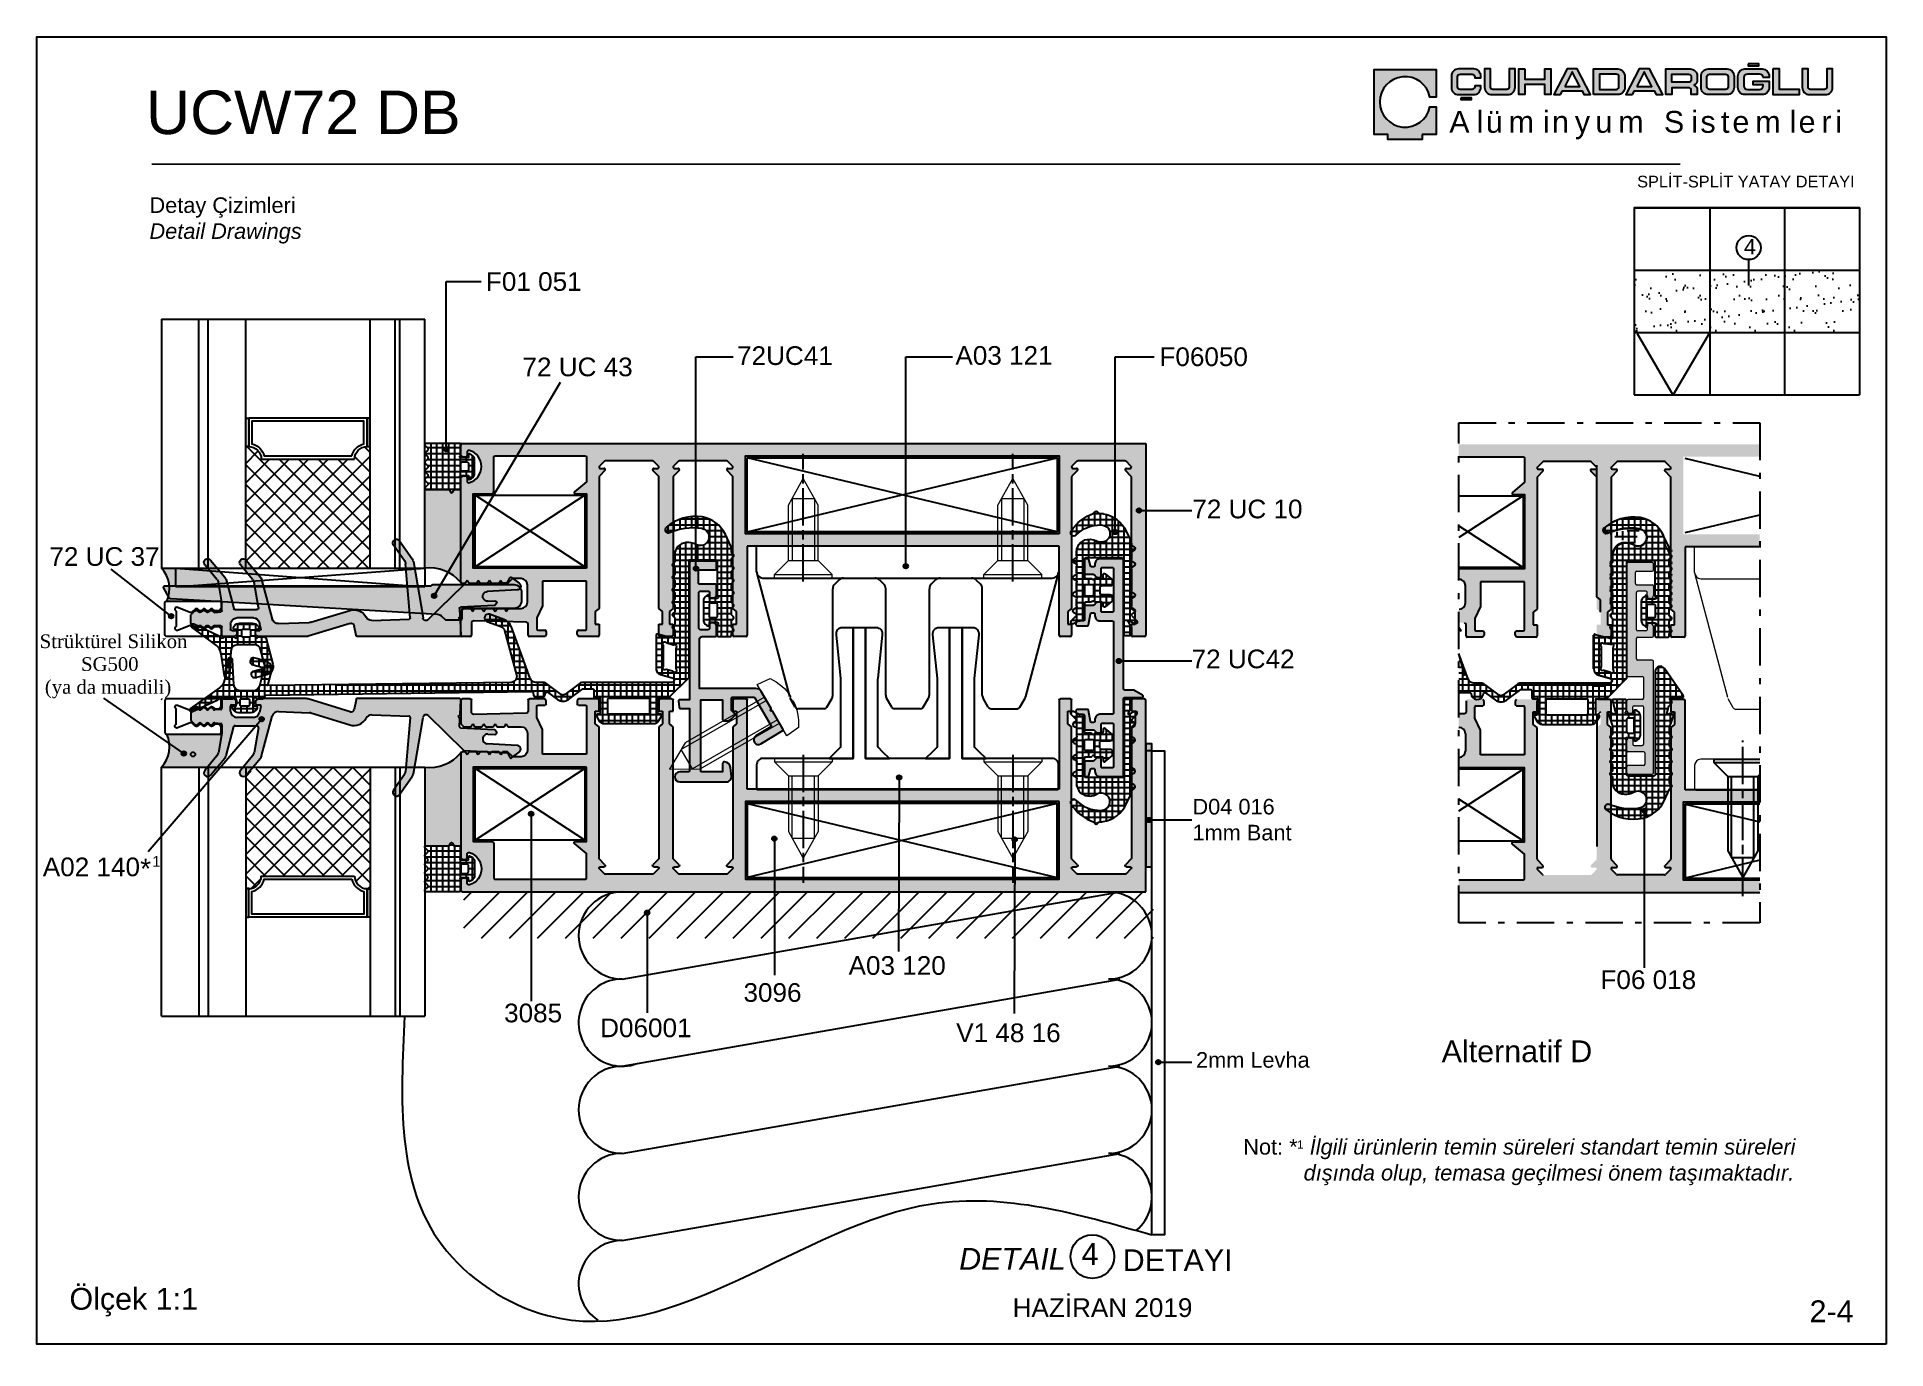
# Model space of a CAD drawing. Header units: millimetres. Extents: x -624 to 1947, y 11274 to 11571.
# Drawn here: x 93.4 to 390.4, y 11273.5 to 11484.3 of the extents above; entities that cross this region are included whole.
import ezdxf

# ---------------------------------------------------------------- set-up
doc = ezdxf.new("R2010")
doc.units = ezdxf.units.MM
for name, pattern in [('AM_ISO08W050', [18, 12, -1.5, 3, -1.5]), ('AM_ISO08W050x2', [9, 6, -0.75, 1.5, -0.75]), ('CENTER-BLUE', [11, 6, -2, 1, -2])]:
    doc.linetypes.add(name, pattern=pattern)
for name, color, linetype in [('6', 11, 'Continuous'), ('AKSESUAR', 7, 'Continuous'), ('aksesuar_k', 7, 'Continuous'), ('AM_0N', 7, 'Continuous'), ('AM_4N', 3, 'Continuous'), ('AM_7N', 4, 'AM_ISO08W050'), ('Antet', 7, 'Continuous'), ('FITIL', 11, 'Continuous'), ('kesit_k', 7, 'Continuous'), ('Layer1', 7, 'Continuous'), ('mennteşe_k', 5, 'Continuous'), ('nokta', 140, 'Continuous'), ('yazı_numara_k', 11, 'Continuous')]:
    doc.layers.add(name, color=color, linetype=linetype)
doc.layers.add('ZK U. 07 Norton Bant', color=250, linetype='Continuous', lineweight=15)
doc.styles.get("Standard").update_dxf_attribs({"font": 'arial.ttf'})
pattern_1 = [(0, (466.3012, -1354.6916), (0, 0.9525), []), (90, (466.3012, -1354.6916), (-0.9525, 1e-16), [])]

msp = doc.modelspace()

# ---------------------------------------------------------------- texts
at = {"layer": 'Antet', "color": 1, "linetype": 'Continuous'}
msp.add_text('*', height=3.25, rotation=360, dxfattribs=at).set_placement((110.017, 11349.073))
at = {"layer": 'Antet', "attachment_point": 1}
for s, insert, char_height in [('{      UCW72\\fArial|b0|i0|c162|p34; DB}', (94.681, 11475.704), 7), ('{\\fArial|b0|i0|c162|p34;SPLİT-SPLİT YATAY DETAYI          }', (350.477, 11462.012), 1.875), ('{4}', (367.623, 11451.874), 2.5), ('{\\fArial|b0|i0|c162|p34;Alternatif D         }', (319.074, 11323.108), 3.5), ('{Not: *  \\fArial|b0|i1|c0|p34;İlgili ürünlerin temin süreleri standart temin süreleri \\P          dışında olup, temasa geçilmesi önem taşımaktadır.}', (287.208, 11307.266), 2.5), ('{\\fArial|b0|i0|c0|p0;1}', (295.84, 11307.032), 1.3227)]:
    msp.add_mtext(s, dxfattribs=dict(at, insert=insert, char_height=char_height))
for s, insert, char_height, width in [('F01 051', (165.558, 11446.518), 3, 32.13086), ('{\\fArial|b0|i0|c162|p34;72UC41}', (205.904, 11434.613), 3, 32.13086), ('A0{\\fArial|b0|i0|c162|p34;3} 121', (240.97, 11434.645), 3, 32.13086), ('{\\fArial|b0|i0|c162|p34;72 UC 43}', (171.433, 11432.8), 3, 32.13086), ('{\\fArial|b0|i0|c162|p34;F06050}', (273.745, 11434.436), 3, 32.13086), ('{\\fArial|b0|i0|c162|p34;72 UC 10}', (279.025, 11409.979), 3, 32.13086), ('{\\fArial|b0|i0|c162|p34;72 UC 37}', (95.448, 11402.341), 3, 32.13086), ('{\\fArial|b0|i0|c162|p34;72 UC42}', (278.913, 11385.89), 3, 32.13086), ('{\\fArial|b0|i0|c162|p34;D04 016 \\P1mm Bant}', (279.051, 11361.906), 2.5, 32.13086), ('{\\fArial|b0|i0|c162|p34;A02 140}', (94.385, 11352.48), 3, 32.13086), ('A0{\\fArial|b0|i0|c162|p34;3} 120', (223.812, 11336.641), 3, 19.40088), ('{\\fArial|b0|i0|c162|p34;F06 018}', (344.582, 11334.362), 3, 32.13086), ('{\\fArial|b0|i0|c162|p34;3096}', (206.935, 11332.301), 3, 12.22187), ('{\\fArial|b0|i0|c162|p34;3085}', (168.482, 11329.013), 3, 12.22187), ('{\\fArial|b0|i0|c162|p34;D06001}', (183.911, 11326.624), 3, 12.22187), ('{V1 48 16}', (241.103, 11325.826), 3, 32.13086), ('{\\fArial|b0|i0|c162|p34;2mm Levha}', (279.623, 11321.223), 2.5, 32.13086)]:
    msp.add_mtext(s, dxfattribs=dict(at, insert=insert, char_height=char_height, width=width))
at = {"layer": 'Antet', "color": 1, "insert": (111.947, 11352.712), "char_height": 1.71951, "attachment_point": 1}
msp.add_mtext('{\\fArial|b0|i0|c0|p0;1}', dxfattribs=at)
at = {"layer": 'yazı_numara_k'}
for s, insert, char_height, attachment_point in [('{\\fArial|b0|i0|c162|p34;\\H0.8333x;Detay Çizimleri\\P\\fArial|b0|i1|c162|p34;Detail Drawings\\fArial|b0|i0|c162|p34; \\H1.2x;         }', (111.522, 11458.536), 3, 1), ('{\\fArial|b0|i0|c162|p34;Ölçek 1:1}', (98.666, 11283.34), 3.5, 1), ('{\\fArial|b0|i0|c162|p34;2-4}', (385.234, 11281.341), 3.5, 3)]:
    msp.add_mtext(s, dxfattribs=dict(at, insert=insert, char_height=char_height, attachment_point=attachment_point))
at = {"layer": 'yazı_numara_k', "color": 0, "insert": (93.887, 11388.329), "char_height": 2.2, "width": 39.06815, "attachment_point": 1}
msp.add_mtext('{\\fTimes New Roman|b0|i0|c162|p18;Strüktürel Silikon\\P        SG500\\P (ya da muadili)}', dxfattribs=at)
at = {"layer": 'yazı_numara_k', "color": 0, "char_height": 3.5, "attachment_point": 1}
for s, insert in [('{\\fArial|b0|i1|c162|p34;DETAIL}', (241.573, 11289.755)), ('{\\fArial|b0|i0|c162|p34;  4}', (258.507, 11290.546)), ('\\fArial Tur|b0|i0|c162|p34;DETAYI', (267.841, 11289.54))]:
    msp.add_mtext(s, dxfattribs=dict(at, insert=insert))
at = {"layer": 'yazı_numara_k', "insert": (366.602, 11281.677), "char_height": 3, "width": 204.00546, "attachment_point": 3}
msp.add_mtext('{\\pxqc;HAZİRAN 2019}', dxfattribs=at)

# ---------------------------------------------------------------- blocks, each defined once
blk = doc.blocks.new('110split')
at = {"color": 0}
for p, q in [((1085.94, -441.77), (1085.94, -439.97)), ((1086.29, -441.97), (1085.94, -441.77)), ((1086.14, -439.77), (1195.94, -439.77)), ((1086.74, -441.97), (1086.29, -441.97)), ((1086.94, -441.18), (1086.94, -441.77)), ((1195.94, -439.77), (1195.94, -470.57)), ((1085.94, -445.17), (1086.29, -444.97)), ((1085.94, -462.07), (1085.94, -445.17)), ((1086.29, -444.97), (1086.74, -444.97)), ((1086.94, -445.17), (1086.94, -445.77)), ((1108.14, -445.14), (1108.14, -466.27)), ((1109, -442.63), (1108.2, -443.43)), ((1109.08, -444.12), (1108.2, -445)), ((1108.34, -443.77), (1108.94, -443.77)), ((1116.74, -442.57), (1109.14, -442.57)), ((1117.68, -445), (1116.8, -444.12)), ((1117.68, -443.43), (1116.88, -442.63)), ((1116.94, -443.77), (1117.54, -443.77)), ((1117.74, -466.27), (1117.74, -445.14)), ((1120.04, -445.14), (1120.04, -466.27)), ((1120.9, -442.63), (1120.1, -443.43)), ((1120.98, -444.12), (1120.1, -445)), ((1120.24, -443.77), (1120.84, -443.77)), ((1128.64, -442.57), (1121.04, -442.57)), ((1129.58, -445), (1128.7, -444.12)), ((1129.58, -443.43), (1128.78, -442.63)), ((1128.84, -443.77), (1129.44, -443.77)), ((1129.64, -466.27), (1129.64, -445.14)), ((1184.04, -445.14), (1184.04, -466.27)), ((1184.9, -442.63), (1184.1, -443.43)), ((1184.98, -444.12), (1184.1, -445)), ((1184.24, -443.77), (1184.84, -443.77)), ((1192.64, -442.57), (1185.04, -442.57)), ((1193.58, -445), (1192.7, -444.12)), ((1193.58, -443.43), (1192.78, -442.63)), ((1192.84, -443.77), (1193.44, -443.77)), ((1193.64, -466.27), (1193.64, -445.14)), ((1182.04, -456.27), (1131.94, -456.27)), ((1131.94, -456.27), (1131.94, -470.57)), ((1182.04, -470.57), (1182.04, -456.27)), ((1086.63, -462.27), (1086.14, -462.27)), ((1086.94, -461.77), (1086.63, -462.27)), ((1087.25, -462.27), (1086.94, -461.77)), ((1088.43, -462.27), (1087.25, -462.27)), ((1088.74, -461.77), (1088.43, -462.27)), ((1089.05, -462.27), (1088.74, -461.77)), ((1090.23, -462.27), (1089.05, -462.27)), ((1090.54, -461.77), (1090.23, -462.27)), ((1090.85, -462.27), (1090.54, -461.77)), ((1092.03, -462.27), (1090.85, -462.27)), ((1092.34, -461.77), (1092.03, -462.27)), ((1092.65, -462.27), (1092.34, -461.77)), ((1093.42, -462.27), (1092.65, -462.27)), ((1094.17, -461.53), (1093.42, -462.27)), ((1095.64, -461.47), (1094.31, -461.47)), ((1096.64, -465.27), (1096.64, -462.47)), ((1106.14, -461.87), (1099.04, -461.87)), ((1099.04, -461.87), (1099.04, -465.84)), ((1106.14, -469.57), (1106.14, -461.87)), ((1085.94, -466.77), (1086.44, -466.27)), ((1086.44, -466.27), (1087.53, -466.27)), ((1087.53, -466.27), (1087.84, -466.77)), ((1087.84, -466.77), (1088.15, -466.27)), ((1088.15, -466.27), (1089.33, -466.27)), ((1089.33, -466.27), (1089.64, -466.77)), ((1089.64, -466.77), (1089.95, -466.27)), ((1089.95, -466.27), (1091.13, -466.27)), ((1091.13, -466.27), (1091.44, -466.77)), ((1091.44, -466.77), (1091.75, -466.27)), ((1091.75, -466.27), (1092.93, -466.27)), ((1092.93, -466.27), (1093.24, -466.77)), ((1093.24, -466.77), (1093.55, -466.27)), ((1093.55, -466.27), (1095.64, -466.27)), ((1099.04, -465.84), (1098.14, -467.77)), ((1108.14, -466.27), (1107.54, -466.77)), ((1118.34, -466.77), (1117.74, -466.27)), ((1120.04, -466.27), (1119.44, -466.77)), ((1130.24, -466.77), (1129.64, -466.27)), ((1184.04, -466.27), (1183.44, -466.77)), ((1194.24, -466.77), (1193.64, -466.27)), ((1085.94, -470.57), (1085.94, -466.77)), ((1087.64, -468.67), (1087.64, -470.57)), ((1096.5, -468.47), (1088.05, -468.27)), ((1096.74, -470.57), (1096.74, -468.73)), ((1098.14, -467.77), (1098.14, -469.57)), ((1107.54, -466.77), (1107.54, -468.77)), ((1107.54, -468.77), (1108.14, -468.77)), ((1108.14, -468.77), (1108.14, -470.57)), ((1117.74, -470.57), (1117.74, -468.77)), ((1117.74, -468.77), (1118.34, -468.77)), ((1118.34, -468.77), (1118.34, -466.77)), ((1119.44, -466.77), (1119.44, -468.77)), ((1119.44, -468.77), (1120.04, -468.77)), ((1120.04, -468.77), (1120.04, -470.57)), ((1129.64, -470.57), (1129.64, -468.77)), ((1129.64, -468.77), (1130.24, -468.77)), ((1130.24, -468.77), (1130.24, -466.77)), ((1183.44, -466.77), (1183.44, -468.77)), ((1183.44, -468.77), (1184.04, -468.77)), ((1184.04, -468.77), (1184.04, -470.57)), ((1193.64, -470.57), (1193.64, -468.77)), ((1193.64, -468.77), (1194.24, -468.77)), ((1194.24, -468.77), (1194.24, -466.77)), ((1087.44, -470.77), (1086.14, -470.77)), ((1099.46, -470.77), (1096.94, -470.77)), ((1098.34, -469.77), (1099.44, -469.77)), ((1099.64, -470.46), (1099.46, -470.77)), ((1099.64, -469.97), (1099.64, -470.46)), ((1104.64, -470.46), (1104.64, -469.97)), ((1104.83, -470.77), (1104.64, -470.46)), ((1107.94, -470.77), (1104.83, -470.77)), ((1104.84, -469.77), (1105.94, -469.77)), ((1119.84, -470.77), (1117.94, -470.77)), ((1131.74, -470.77), (1129.84, -470.77)), ((1183.84, -470.77), (1182.24, -470.77)), ((1195.74, -470.77), (1193.84, -470.77))]:
    blk.add_line(p, q, dxfattribs=at)
blk.add_lwpolyline([(1106.14, -459.77), (1087.94, -459.77), (1087.94, -447.87), (1090.84, -447.87, 0.414214), (1091.24, -447.47), (1091.24, -441.97, -0.414214), (1091.44, -441.77), (1105.94, -441.77, -0.414214), (1106.14, -441.97), (1106.14, -445.9), (1104.21, -447.52, 0.700208), (1104.34, -447.87), (1106.14, -447.87)], format="xyb", close=True, dxfattribs=at)
blk.add_lwpolyline([(1182.04, -454.27), (1131.64, -454.27), (1131.64, -441.77), (1182.04, -441.77)], close=True, dxfattribs=at)
for centre, radius, start, end in [((1086.14, -439.97), 0.2, 90, 180), ((1086.74, -441.77), 0.2, 270, 360), ((1087.24, -441.18), 0.3, 73.0422, 180), ((1086.54, -443.47), 2.7, 286.9578, 73.0422), ((1086.74, -445.17), 0.2, 0, 90), ((1108.34, -443.57), 0.2, 135, 270), ((1108.34, -445.14), 0.2, 135, 180), ((1108.94, -443.97), 0.2, 315, 90), ((1109.14, -442.77), 0.2, 90, 135), ((1116.74, -442.77), 0.2, 45, 90), ((1116.94, -443.97), 0.2, 90, 225), ((1117.54, -443.57), 0.2, 270, 45), ((1117.54, -445.14), 0.2, 0, 45), ((1120.24, -443.57), 0.2, 135, 270), ((1120.24, -445.14), 0.2, 135, 180), ((1120.84, -443.97), 0.2, 315, 90), ((1121.04, -442.77), 0.2, 90, 135), ((1128.64, -442.77), 0.2, 45, 90), ((1128.84, -443.97), 0.2, 90, 225), ((1129.44, -443.57), 0.2, 270, 45), ((1129.44, -445.14), 0.2, 0, 45), ((1184.24, -443.57), 0.2, 135, 270), ((1184.24, -445.14), 0.2, 135, 180), ((1184.84, -443.97), 0.2, 315, 90), ((1185.04, -442.77), 0.2, 90, 135), ((1192.64, -442.77), 0.2, 45, 90), ((1192.84, -443.97), 0.2, 90, 225), ((1193.44, -443.57), 0.2, 270, 45), ((1193.44, -445.14), 0.2, 0, 45), ((1087.24, -445.77), 0.3, 180, 286.9578), ((1086.14, -462.07), 0.2, 180, 270), ((1094.31, -461.67), 0.2, 90, 135), ((1095.64, -462.47), 1, 0, 90), ((1095.64, -465.27), 1, 270, 0), ((1088.04, -468.67), 0.4, 88.6438, 180), ((1096.49, -468.73), 0.251, 360, 88.6438), ((1086.14, -470.57), 0.2, 180, 270), ((1087.44, -470.57), 0.2, 270, 0), ((1096.94, -470.57), 0.2, 180, 270), ((1098.34, -469.57), 0.2, 180, 270), ((1099.44, -469.97), 0.2, 0, 90), ((1104.84, -469.97), 0.2, 90, 180), ((1105.94, -469.57), 0.2, 270, 0), ((1107.94, -470.57), 0.2, 270, 0), ((1117.94, -470.57), 0.2, 180, 270), ((1119.84, -470.57), 0.2, 270, 0), ((1129.84, -470.57), 0.2, 180, 270), ((1131.74, -470.57), 0.2, 270, 0), ((1182.24, -470.57), 0.2, 180, 270), ((1183.84, -470.57), 0.2, 270, 0), ((1193.84, -470.57), 0.2, 180, 270), ((1195.74, -470.57), 0.2, 270, 0)]:
    blk.add_arc(centre, radius, start, end, dxfattribs=at)
blk = doc.blocks.new('TAKOZ1')
at = {"color": 3}
for p, q in [((711.87, 3.37), (761.67, 15.27)), ((761.67, 3.37), (711.87, 15.27))]:
    blk.add_line(p, q, dxfattribs=at)
blk.add_lwpolyline([(711.87, 15.27), (761.67, 15.27), (761.67, 3.37), (711.87, 3.37)], close=True, dxfattribs=at)
blk = doc.blocks.new('glass2')
at = {"linetype": 'Continuous'}
for points in [[(2771.94, 42.62), (2771.94, 38.03), (2771.44, 38.03), (2771.44, 42.62)], [(2771.94, 42.62), (2771.94, 38.03), (2771.44, 38.03), (2771.44, 42.62)], [(2771.94, 42.62), (2771.94, 38.03), (2771.44, 38.03), (2771.44, 42.62)], [(2771.94, 42.62), (2771.94, 38.03), (2771.44, 38.03), (2771.44, 42.62)], [(2790.94, 42.62), (2790.94, 38.03), (2791.44, 38.03), (2791.44, 42.62)], [(2790.94, 42.62), (2790.94, 38.03), (2791.44, 38.03), (2791.44, 42.62)], [(2790.94, 42.62), (2790.94, 38.03), (2791.44, 38.03), (2791.44, 42.62)], [(2790.94, 42.62), (2790.94, 38.03), (2791.44, 38.03), (2791.44, 42.62)]]:
    blk.add_hatch(color=4, dxfattribs=at).paths.add_polyline_path(points)
at = {"color": 4}
for p, q in [((2765.44, 58.52), (2765.44, 18.52)), ((2765.44, 58.52), (2800.2, 58.52)), ((2765.44, 58.52), (2765.44, 18.52)), ((2765.44, 58.52), (2800.2, 58.52)), ((2765.44, 58.52), (2765.44, 18.52)), ((2765.44, 58.52), (2800.2, 58.52)), ((2765.44, 58.52), (2765.44, 18.52)), ((2765.44, 58.52), (2800.2, 58.52)), ((2771.44, 18.52), (2771.44, 58.52)), ((2771.44, 18.52), (2771.44, 58.52)), ((2771.44, 18.52), (2771.44, 58.52)), ((2771.44, 18.52), (2771.44, 58.52)), ((2791.44, 18.52), (2791.44, 58.52)), ((2791.44, 18.52), (2791.44, 58.52)), ((2791.44, 18.52), (2791.44, 58.52)), ((2791.44, 18.52), (2791.44, 58.52)), ((2795.44, 18.52), (2795.44, 58.52)), ((2795.44, 18.52), (2795.44, 58.52)), ((2795.44, 18.52), (2795.44, 58.52)), ((2795.44, 18.52), (2795.44, 58.52)), ((2796.2, 18.52), (2796.2, 58.52)), ((2796.2, 18.52), (2796.2, 58.52)), ((2796.2, 18.52), (2796.2, 58.52)), ((2796.2, 18.52), (2796.2, 58.52)), ((2800.2, 18.52), (2800.2, 58.52)), ((2800.2, 18.52), (2800.2, 58.52)), ((2800.2, 18.52), (2800.2, 58.52)), ((2800.2, 18.52), (2800.2, 58.52)), ((2765.44, 18.52), (2800.2, 18.52)), ((2765.44, 18.52), (2800.2, 18.52)), ((2765.44, 18.52), (2800.2, 18.52)), ((2765.44, 18.52), (2800.2, 18.52))]:
    blk.add_line(p, q, dxfattribs=at)
for points in [[(2771.94, 42.62), (2771.94, 38.03), (2771.44, 38.03), (2771.44, 42.62)], [(2771.94, 42.62), (2771.94, 38.03), (2771.44, 38.03), (2771.44, 42.62)], [(2771.94, 42.62), (2771.94, 38.03), (2771.44, 38.03), (2771.44, 42.62)], [(2771.94, 42.62), (2771.94, 38.03), (2771.44, 38.03), (2771.44, 42.62)], [(2790.94, 42.62), (2790.94, 38.02), (2791.44, 38.02), (2791.44, 42.62)], [(2790.94, 42.62), (2790.94, 38.03), (2791.44, 38.03), (2791.44, 42.62)], [(2790.94, 42.62), (2790.94, 38.02), (2791.44, 38.02), (2791.44, 42.62)], [(2790.94, 42.62), (2790.94, 38.03), (2791.44, 38.03), (2791.44, 42.62)], [(2790.94, 42.62), (2790.94, 38.02), (2791.44, 38.02), (2791.44, 42.62)], [(2790.94, 42.62), (2790.94, 38.03), (2791.44, 38.03), (2791.44, 42.62)], [(2790.94, 42.62), (2790.94, 38.02), (2791.44, 38.02), (2791.44, 42.62)], [(2790.94, 42.62), (2790.94, 38.03), (2791.44, 38.03), (2791.44, 42.62)]]:
    blk.add_lwpolyline(points, close=True, dxfattribs=at)
for points in [[(2788.94, 36.02, -0.414214), (2790.94, 38.02), (2790.94, 42.62), (2771.94, 42.62), (2771.94, 38.02, -0.414214), (2773.94, 36.02)], [(2788.94, 36.02, -0.414214), (2790.94, 38.02), (2790.94, 42.62), (2771.94, 42.62), (2771.94, 38.02, -0.414214), (2773.94, 36.02)], [(2788.94, 36.02, -0.414214), (2790.94, 38.02), (2790.94, 42.62), (2771.94, 42.62), (2771.94, 38.02, -0.414214), (2773.94, 36.02)], [(2788.94, 36.02, -0.414214), (2790.94, 38.02), (2790.94, 42.62), (2771.94, 42.62), (2771.94, 38.02, -0.414214), (2773.94, 36.02)], [(2788.49, 36.52, -0.300614), (2790.44, 38.47), (2790.44, 42.12), (2772.44, 42.12), (2772.44, 38.47, -0.300614), (2774.39, 36.52)], [(2788.49, 36.52, -0.300614), (2790.44, 38.47), (2790.44, 42.12), (2772.44, 42.12), (2772.44, 38.47, -0.300614), (2774.39, 36.52)], [(2788.49, 36.52, -0.300614), (2790.44, 38.47), (2790.44, 42.12), (2772.44, 42.12), (2772.44, 38.47, -0.300614), (2774.39, 36.52)], [(2788.49, 36.52, -0.300614), (2790.44, 38.47), (2790.44, 42.12), (2772.44, 42.12), (2772.44, 38.47, -0.300614), (2774.39, 36.52)]]:
    blk.add_lwpolyline(points, format="xyb", close=True, dxfattribs=at)
blk = doc.blocks.new('logo')
at = {"layer": 'Antet'}
h = blk.add_hatch(color=255, dxfattribs=at)
h.paths.add_polyline_path([(-430211.64, 79968.64, -0.414214), (-430211.2, 79969.07), (-430209.3, 79969.07, -0.414214), (-430208.87, 79968.64), (-430208.87, 79968.51), (-430207.89, 79968.51), (-430207.89, 79968.77, 0.414214), (-430209.03, 79969.91), (-430211.48, 79969.91, 0.414214), (-430212.62, 79968.77), (-430212.62, 79966.93, 0.414214), (-430211.48, 79965.79), (-430209.03, 79965.79, 0.414214), (-430207.89, 79966.93), (-430207.89, 79967.18), (-430208.87, 79967.18), (-430208.87, 79967.06, -0.414214), (-430209.3, 79966.63), (-430211.2, 79966.63, -0.414214), (-430211.64, 79967.06)])
h.paths.add_polyline_path([(-430211.12, 79965.27), (-430211.12, 79964.98), (-430209.39, 79964.98), (-430209.39, 79965.27)])
h.paths.add_polyline_path([(-430203.54, 79965.79, 0.414214), (-430202.4, 79966.93), (-430202.4, 79969.91), (-430203.36, 79969.91), (-430203.36, 79966.97, -0.414214), (-430203.7, 79966.63), (-430205.98, 79966.63, -0.414214), (-430206.33, 79966.97), (-430206.33, 79969.91), (-430207.28, 79969.91), (-430207.28, 79966.93, 0.414214), (-430206.14, 79965.79)])
h.paths.add_polyline_path([(-430200.82, 79967.43), (-430197.61, 79967.43), (-430197.61, 79965.79), (-430196.63, 79965.79), (-430196.63, 79969.91), (-430197.61, 79969.91), (-430197.61, 79968.27), (-430200.82, 79968.27), (-430200.82, 79969.91), (-430201.8, 79969.91), (-430201.8, 79965.79), (-430200.82, 79965.79)])
h.paths.add_polyline_path([(-430196.17, 79965.79), (-430195.09, 79965.79), (-430194.79, 79966.39), (-430191.63, 79966.39), (-430191.32, 79965.79), (-430190.25, 79965.79), (-430192.39, 79969.93), (-430194.02, 79969.93)])
h.paths.add_polyline_path([(-430194.41, 79967.1), (-430193.21, 79969.43), (-430192, 79967.1)], flags=16)
h.paths.add_polyline_path([(-430189.78, 79965.79), (-430185.9, 79965.79, 0.414214), (-430184.76, 79966.93), (-430184.76, 79968.77, 0.414214), (-430185.9, 79969.91), (-430189.78, 79969.91)])
h.paths.add_polyline_path([(-430188.83, 79969.07), (-430186.15, 79969.07, -0.414214), (-430185.71, 79968.64), (-430185.71, 79967.06, -0.414214), (-430186.15, 79966.63), (-430188.83, 79966.63)], flags=16)
h.paths.add_polyline_path([(-430183.21, 79966.39), (-430180.06, 79966.39), (-430179.75, 79965.79), (-430178.67, 79965.79), (-430180.82, 79969.93), (-430182.45, 79969.93), (-430184.6, 79965.79), (-430183.52, 79965.79)])
h.paths.add_polyline_path([(-430182.84, 79967.1), (-430181.63, 79969.43), (-430180.43, 79967.1)], flags=16)
h.paths.add_polyline_path([(-430177.2, 79966.9), (-430174.52, 79966.9, -0.414214), (-430174.08, 79966.47), (-430174.08, 79965.79), (-430173.13, 79965.79), (-430173.13, 79966.73, 0.203358), (-430173.26, 79967.04, 0.098259), (-430173.64, 79967.28), (-430173.64, 79967.38, 0.058399), (-430173.32, 79967.55, 0.246853), (-430173.13, 79967.91), (-430173.13, 79968.77, 0.414214), (-430174.27, 79969.91), (-430178.15, 79969.91), (-430178.15, 79965.79), (-430177.2, 79965.79)])
h.paths.add_polyline_path([(-430177.2, 79967.77), (-430177.2, 79969.07), (-430174.55, 79969.07, -0.414214), (-430174.08, 79968.61), (-430174.08, 79968.2, -0.414214), (-430174.52, 79967.77)], flags=16)
h.paths.add_polyline_path([(-430168.35, 79965.79, 0.414214), (-430167.21, 79966.93), (-430167.21, 79968.77, 0.414214), (-430168.35, 79969.91), (-430171.39, 79969.91, 0.414214), (-430172.52, 79968.77), (-430172.52, 79966.93, 0.414214), (-430171.39, 79965.79)])
h.paths.add_polyline_path([(-430171.14, 79966.63, -0.414214), (-430171.57, 79967.06), (-430171.57, 79968.64, -0.414214), (-430171.14, 79969.07), (-430168.6, 79969.07, -0.414214), (-430168.16, 79968.64), (-430168.16, 79967.06, -0.414214), (-430168.6, 79966.63)], flags=16)
h.paths.add_polyline_path([(-430165.47, 79965.79), (-430162.72, 79965.79, 0.414214), (-430161.58, 79966.93), (-430161.58, 79967.93), (-430164.15, 79967.93), (-430164.15, 79967.38), (-430162.56, 79967.38), (-430162.56, 79967.18, -0.414214), (-430163.11, 79966.63), (-430165.07, 79966.63, -0.414214), (-430165.62, 79967.18), (-430165.62, 79968.52, -0.414214), (-430165.07, 79969.07), (-430163.11, 79969.07, -0.407741), (-430162.56, 79968.53), (-430161.58, 79968.53), (-430161.58, 79968.77, 0.414214), (-430162.72, 79969.91), (-430165.47, 79969.91, 0.414214), (-430166.6, 79968.77), (-430166.6, 79966.93, 0.414214)])
h.paths.add_polyline_path([(-430163.23, 79970.43), (-430163.23, 79970.72), (-430164.96, 79970.72), (-430164.96, 79970.43)])
h.paths.add_polyline_path([(-430156.73, 79965.79), (-430156.73, 79966.63), (-430159.92, 79966.63), (-430159.92, 79969.91), (-430160.97, 79969.91), (-430160.97, 79965.79)])
h.paths.add_polyline_path([(-430155.32, 79966.97), (-430155.32, 79969.91), (-430156.27, 79969.91), (-430156.27, 79966.93, 0.414214), (-430155.13, 79965.79), (-430152.53, 79965.79, 0.414214), (-430151.39, 79966.93), (-430151.39, 79969.91), (-430152.34, 79969.91), (-430152.34, 79966.97, -0.414214), (-430152.69, 79966.63), (-430154.97, 79966.63, -0.414214)])
blk.add_hatch(color=255, dxfattribs=at).paths.add_polyline_path([(-430216.08, 79965.4), (-430215.09, 79965.4), (-430215.09, 79969.85), (-430225.03, 79969.85), (-430225.03, 79959.39), (-430222.81, 79959.39), (-430222.81, 79958.6), (-430217.31, 79958.6), (-430217.31, 79959.39), (-430215.09, 79959.39), (-430215.09, 79963.83), (-430216.08, 79963.83, -10.235635)])
at = {"layer": 'Antet', "color": 255}
for points in [[(-430164.96, 79970.72), (-430164.96, 79970.43), (-430163.23, 79970.43), (-430163.23, 79970.72)], [(-430200.82, 79969.91), (-430200.82, 79968.27), (-430197.61, 79968.27), (-430197.61, 79969.91), (-430196.63, 79969.91), (-430196.63, 79965.79), (-430197.61, 79965.79), (-430197.61, 79967.43), (-430200.82, 79967.43), (-430200.82, 79965.79), (-430201.8, 79965.79), (-430201.8, 79969.91)], [(-430195.09, 79965.79), (-430194.79, 79966.39), (-430191.63, 79966.39), (-430191.32, 79965.79), (-430190.25, 79965.79), (-430192.39, 79969.93), (-430194.02, 79969.93), (-430196.17, 79965.79)], [(-430194.41, 79967.1), (-430192, 79967.1), (-430193.21, 79969.43)], [(-430183.52, 79965.79), (-430183.21, 79966.39), (-430180.06, 79966.39), (-430179.75, 79965.79), (-430178.67, 79965.79), (-430180.82, 79969.93), (-430182.45, 79969.93), (-430184.6, 79965.79)], [(-430182.84, 79967.1), (-430180.43, 79967.1), (-430181.63, 79969.43)], [(-430160.97, 79969.91), (-430160.97, 79965.79), (-430156.73, 79965.79), (-430156.73, 79966.63), (-430159.92, 79966.63), (-430159.92, 79969.91)], [(-430211.12, 79965.27), (-430211.12, 79964.98), (-430209.39, 79964.98), (-430209.39, 79965.27)]]:
    blk.add_lwpolyline(points, close=True, dxfattribs=at)
for points in [[(-430217.31, 79959.39), (-430217.31, 79958.6), (-430222.81, 79958.6), (-430222.81, 79959.39), (-430225.03, 79959.39), (-430225.03, 79969.85), (-430215.09, 79969.85), (-430215.09, 79965.4), (-430216.08, 79965.4, 10.235635), (-430216.08, 79963.83), (-430215.09, 79963.83), (-430215.09, 79959.39)], [(-430211.2, 79966.63, -0.414214), (-430211.64, 79967.06), (-430211.64, 79968.64, -0.414214), (-430211.2, 79969.07), (-430209.3, 79969.07, -0.414214), (-430208.87, 79968.64), (-430208.87, 79968.51), (-430207.89, 79968.51), (-430207.89, 79968.77, 0.414214), (-430209.03, 79969.91), (-430211.48, 79969.91, 0.414214), (-430212.62, 79968.77), (-430212.62, 79966.93, 0.414214), (-430211.48, 79965.79), (-430209.03, 79965.79, 0.414214), (-430207.89, 79966.93), (-430207.89, 79967.18), (-430208.87, 79967.18), (-430208.87, 79967.06, -0.414214), (-430209.3, 79966.63)], [(-430203.7, 79966.63), (-430205.98, 79966.63, -0.414214), (-430206.33, 79966.97), (-430206.33, 79969.91), (-430207.28, 79969.91), (-430207.28, 79966.93, 0.414214), (-430206.14, 79965.79), (-430203.54, 79965.79, 0.414214), (-430202.4, 79966.93), (-430202.4, 79969.91), (-430203.36, 79969.91), (-430203.36, 79966.97, -0.414214)], [(-430189.78, 79965.79), (-430189.78, 79969.91), (-430185.9, 79969.91, -0.414214), (-430184.76, 79968.77), (-430184.76, 79966.93, -0.414214), (-430185.9, 79965.79)], [(-430185.71, 79968.64, 0.414214), (-430186.15, 79969.07), (-430188.83, 79969.07), (-430188.83, 79966.63), (-430186.15, 79966.63, 0.414214), (-430185.71, 79967.06)], [(-430173.13, 79966.73), (-430173.13, 79965.79), (-430174.08, 79965.79), (-430174.08, 79966.47, 0.414214), (-430174.52, 79966.9), (-430177.2, 79966.9), (-430177.2, 79965.79), (-430178.15, 79965.79), (-430178.15, 79969.91), (-430174.27, 79969.91, -0.414214), (-430173.13, 79968.77), (-430173.13, 79967.91, -0.246853), (-430173.32, 79967.55, -0.058399), (-430173.64, 79967.38), (-430173.64, 79967.28, -0.098259), (-430173.26, 79967.04, -0.203358)], [(-430174.55, 79969.07, -0.414214), (-430174.08, 79968.61), (-430174.08, 79968.2, -0.414214), (-430174.52, 79967.77), (-430177.2, 79967.77), (-430177.2, 79969.07)], [(-430168.35, 79965.79), (-430171.39, 79965.79, -0.414214), (-430172.52, 79966.93), (-430172.52, 79968.77, -0.414214), (-430171.39, 79969.91), (-430168.35, 79969.91, -0.414214), (-430167.21, 79968.77), (-430167.21, 79966.93, -0.414214)], [(-430168.16, 79968.64), (-430168.16, 79967.06, -0.414214), (-430168.6, 79966.63), (-430171.14, 79966.63, -0.414214), (-430171.57, 79967.06), (-430171.57, 79968.64, -0.414214), (-430171.14, 79969.07), (-430168.6, 79969.07, -0.414214)], [(-430162.56, 79967.18), (-430162.56, 79967.38), (-430164.15, 79967.38), (-430164.15, 79967.93), (-430161.58, 79967.93), (-430161.58, 79966.93, -0.414214), (-430162.72, 79965.79), (-430165.47, 79965.79, -0.414214), (-430166.6, 79966.93), (-430166.6, 79968.77, -0.414214), (-430165.47, 79969.91), (-430162.72, 79969.91, -0.414214), (-430161.58, 79968.77), (-430161.58, 79968.53), (-430162.56, 79968.53, 0.407741), (-430163.11, 79969.07), (-430165.07, 79969.07, 0.414214), (-430165.62, 79968.52), (-430165.62, 79967.18, 0.414214), (-430165.07, 79966.63), (-430163.11, 79966.63, 0.414214)], [(-430155.13, 79965.79), (-430152.53, 79965.79, 0.414214), (-430151.39, 79966.93), (-430151.39, 79969.91), (-430152.34, 79969.91), (-430152.34, 79966.97, -0.414214), (-430152.69, 79966.63), (-430154.97, 79966.63, -0.414214), (-430155.32, 79966.97), (-430155.32, 79969.91), (-430156.27, 79969.91), (-430156.27, 79966.93, 0.414214)]]:
    blk.add_lwpolyline(points, format="xyb", close=True, dxfattribs=at)
at = {"layer": 'Antet', "color": 255, "insert": (-430212.96, 79963.16), "char_height": 3.5, "attachment_point": 1}
blk.add_mtext('{\\fArial|b0|i0|c162|p34;\\T1.35;Alüminyum Sistemleri}', dxfattribs=at)
blk = doc.blocks.new('CAM5V')
at = {"linetype": 'Continuous'}
for points in [[(941.47, -529.89), (941.47, -534.48), (940.97, -534.48), (940.97, -529.89)], [(941.47, -529.89), (941.47, -534.48), (940.97, -534.48), (940.97, -529.89)], [(941.47, -529.89), (941.47, -534.48), (940.97, -534.48), (940.97, -529.89)], [(960.47, -529.89), (960.47, -534.48), (960.97, -534.48), (960.97, -529.89)], [(960.47, -529.89), (960.47, -534.48), (960.97, -534.48), (960.97, -529.89)], [(960.47, -529.89), (960.47, -534.48), (960.97, -534.48), (960.97, -529.89)]]:
    blk.add_hatch(color=4, dxfattribs=at).paths.add_polyline_path(points)
at = {"color": 4}
for p, q in [((927.45, -513.99), (927.45, -553.99)), ((927.45, -513.99), (969.73, -513.99)), ((927.45, -513.99), (927.45, -553.99)), ((927.45, -513.99), (969.73, -513.99)), ((927.45, -513.99), (927.45, -553.99)), ((927.45, -513.99), (969.73, -513.99)), ((933.45, -553.99), (933.45, -513.99)), ((933.45, -553.99), (933.45, -513.99)), ((933.45, -553.99), (933.45, -513.99)), ((934.97, -553.99), (934.97, -513.99)), ((934.97, -553.99), (934.97, -513.99)), ((934.97, -553.99), (934.97, -513.99)), ((940.97, -553.99), (940.97, -513.99)), ((940.97, -553.99), (940.97, -513.99)), ((940.97, -553.99), (940.97, -513.99)), ((960.97, -553.99), (960.97, -513.99)), ((960.97, -553.99), (960.97, -513.99)), ((960.97, -553.99), (960.97, -513.99)), ((964.97, -553.99), (964.97, -513.99)), ((964.97, -553.99), (964.97, -513.99)), ((964.97, -553.99), (964.97, -513.99)), ((965.73, -553.99), (965.73, -513.99)), ((965.73, -553.99), (965.73, -513.99)), ((965.73, -553.99), (965.73, -513.99)), ((969.73, -553.99), (969.73, -513.99)), ((969.73, -553.99), (969.73, -513.99)), ((969.73, -553.99), (969.73, -513.99)), ((927.45, -553.99), (969.73, -553.99)), ((927.45, -553.99), (969.73, -553.99)), ((927.45, -553.99), (969.73, -553.99))]:
    blk.add_line(p, q, dxfattribs=at)
for points in [[(941.47, -529.89), (941.47, -534.48), (940.97, -534.48), (940.97, -529.89)], [(941.47, -529.89), (941.47, -534.48), (940.97, -534.48), (940.97, -529.89)], [(941.47, -529.89), (941.47, -534.48), (940.97, -534.48), (940.97, -529.89)], [(960.47, -529.89), (960.47, -534.49), (960.97, -534.49), (960.97, -529.89)], [(960.47, -529.89), (960.47, -534.48), (960.97, -534.48), (960.97, -529.89)], [(960.47, -529.89), (960.47, -534.49), (960.97, -534.49), (960.97, -529.89)], [(960.47, -529.89), (960.47, -534.48), (960.97, -534.48), (960.97, -529.89)], [(960.47, -529.89), (960.47, -534.49), (960.97, -534.49), (960.97, -529.89)], [(960.47, -529.89), (960.47, -534.48), (960.97, -534.48), (960.97, -529.89)]]:
    blk.add_lwpolyline(points, close=True, dxfattribs=at)
for points in [[(958.47, -536.49, -0.414214), (960.47, -534.49), (960.47, -529.89), (941.47, -529.89), (941.47, -534.49, -0.414214), (943.47, -536.49)], [(958.47, -536.49, -0.414214), (960.47, -534.49), (960.47, -529.89), (941.47, -529.89), (941.47, -534.49, -0.414214), (943.47, -536.49)], [(958.47, -536.49, -0.414214), (960.47, -534.49), (960.47, -529.89), (941.47, -529.89), (941.47, -534.49, -0.414214), (943.47, -536.49)], [(958.02, -535.99, -0.300614), (959.97, -534.04), (959.97, -530.39), (941.97, -530.39), (941.97, -534.04, -0.300614), (943.92, -535.99)], [(958.02, -535.99, -0.300614), (959.97, -534.04), (959.97, -530.39), (941.97, -530.39), (941.97, -534.04, -0.300614), (943.92, -535.99)], [(958.02, -535.99, -0.300614), (959.97, -534.04), (959.97, -530.39), (941.97, -530.39), (941.97, -534.04, -0.300614), (943.92, -535.99)]]:
    blk.add_lwpolyline(points, format="xyb", close=True, dxfattribs=at)
blk = doc.blocks.new('DETAY_D_1')
h = blk.add_hatch(color=7)
h.paths.add_polyline_path([(353.09, 11383.98, 0.414214), (352.89, 11384.18), (350.59, 11384.18, -0.414214), (350.39, 11384.38), (350.39, 11387.68, -0.414214), (350.59, 11387.88), (352.89, 11387.88, 0.414214), (353.09, 11388.08), (353.09, 11389.58, 0.414214), (352.59, 11390.08), (352.29, 11390.08, 0.414214), (352.09, 11389.88), (352.09, 11389.08, -0.414214), (351.89, 11388.88), (350.59, 11388.88, -0.414214), (350.39, 11389.08), (350.39, 11395.08, -0.414214), (350.59, 11395.28), (351.89, 11395.28, -0.414214), (352.09, 11395.08), (352.09, 11394.28, 0.414214), (352.29, 11394.08), (352.59, 11394.08, 0.414214), (353.09, 11394.58), (353.09, 11396.08, 0.414214), (352.89, 11396.28), (350.39, 11396.28, -0.414214), (350.19, 11396.48), (350.19, 11398.28, -0.414214), (350.39, 11398.48), (352.89, 11398.48, 0.414214), (353.09, 11398.68), (353.09, 11399.68, 0.414214), (352.89, 11399.88), (348.99, 11399.88, 0.414214), (348.79, 11399.68), (348.79, 11382.88), (353.09, 11382.88)])
h.paths.add_polyline_path([(353.09, 11382.88), (348.79, 11382.88), (348.79, 11381.78, 0.414214), (348.99, 11381.58), (351.29, 11381.58, -0.414214), (351.49, 11381.38), (351.49, 11378.08, -0.414214), (351.29, 11377.88), (348.99, 11377.88, 0.414214), (348.79, 11377.68), (348.79, 11376.18, 0.414214), (349.29, 11375.68), (349.59, 11375.68, 0.414214), (349.79, 11375.88), (349.79, 11376.68, -0.414214), (349.99, 11376.88), (351.29, 11376.88, -0.414214), (351.49, 11376.68), (351.49, 11370.68, -0.414214), (351.29, 11370.48), (349.99, 11370.48, -0.414214), (349.79, 11370.68), (349.79, 11371.48, 0.414214), (349.59, 11371.68), (349.29, 11371.68, 0.414214), (348.79, 11371.18), (348.79, 11369.68, 0.414214), (348.99, 11369.48), (351.49, 11369.48, -0.414214), (351.69, 11369.28), (351.69, 11367.48, -0.414214), (351.49, 11367.28), (348.99, 11367.28, 0.414214), (348.79, 11367.08), (348.79, 11366.08, 0.414214), (348.99, 11365.88), (352.89, 11365.88, 0.414214), (353.09, 11366.08)])
at = {"layer": 'AKSESUAR', "linetype": 'ByBlock'}
h = blk.add_hatch(color=30, dxfattribs=at)
edge = h.paths.add_edge_path()
edge.add_line((370.17, 11402.38), (370.17, 11418.88))
edge.add_line((370.17, 11418.88), (321.83, 11418.88))
edge.add_line((321.83, 11418.88), (321.83, 11397.18))
edge.add_line((321.83, 11397.18), (321.89, 11397.18))
edge.add_arc((321.89, 11396.18), 1, 0, 90, ccw=False)
edge.add_line((322.89, 11396.18), (322.89, 11393.38))
edge.add_arc((321.89, 11393.38), 1, 270, 360, ccw=False)
edge.add_line((321.89, 11392.38), (321.83, 11392.38))
edge.add_line((321.83, 11392.38), (321.83, 11390.2))
edge.add_line((321.83, 11390.2), (322.75, 11390.18))
edge.add_arc((322.74, 11389.93), 0.251, 0, 88.6438, ccw=False)
edge.add_line((322.99, 11389.93), (322.99, 11388.08))
edge.add_arc((323.19, 11388.08), 0.2, 180, 270)
edge.add_line((323.19, 11387.88), (325.71, 11387.88))
edge.add_line((325.71, 11387.88), (325.89, 11388.2))
edge.add_line((325.89, 11388.2), (325.89, 11388.68))
edge.add_arc((325.69, 11388.68), 0.2, 0, 90)
edge.add_line((325.69, 11388.88), (324.59, 11388.88))
edge.add_arc((324.59, 11389.08), 0.2, 180, 270, ccw=False)
edge.add_line((324.39, 11389.08), (324.39, 11390.88))
edge.add_line((324.39, 11390.88), (325.29, 11392.81))
edge.add_line((325.29, 11392.81), (325.29, 11396.78))
edge.add_line((325.29, 11396.78), (332.39, 11396.78))
edge.add_line((332.39, 11396.78), (332.39, 11389.08))
edge.add_arc((332.19, 11389.08), 0.2, 270, 360, ccw=False)
edge.add_line((332.19, 11388.88), (331.09, 11388.88))
edge.add_arc((331.09, 11388.68), 0.2, 90, 180)
edge.add_line((330.89, 11388.68), (330.89, 11388.2))
edge.add_line((330.89, 11388.2), (331.08, 11387.88))
edge.add_line((331.08, 11387.88), (334.19, 11387.88))
edge.add_arc((334.19, 11388.08), 0.2, 270, 360)
edge.add_line((334.39, 11388.08), (334.39, 11389.88))
edge.add_line((334.39, 11389.88), (333.79, 11389.88))
edge.add_line((333.79, 11389.88), (333.79, 11391.88))
edge.add_line((333.79, 11391.88), (334.39, 11392.38))
edge.add_line((334.39, 11392.38), (334.39, 11413.6))
edge.add_line((334.39, 11413.6), (335.33, 11414.54))
edge.add_arc((335.19, 11414.68), 0.2, 315, 450)
edge.add_line((335.19, 11414.88), (334.59, 11414.88))
edge.add_arc((334.59, 11415.08), 0.2, 135, 270, ccw=False)
edge.add_line((334.45, 11415.22), (335.31, 11416.08))
edge.add_line((335.31, 11416.08), (343.08, 11416.08))
edge.add_line((343.08, 11416.08), (343.93, 11415.22))
edge.add_arc((343.79, 11415.08), 0.2, -90, 45, ccw=False)
edge.add_line((343.79, 11414.88), (343.19, 11414.88))
edge.add_arc((343.19, 11414.68), 0.2, 90, 225)
edge.add_line((343.05, 11414.54), (343.99, 11413.6))
edge.add_line((343.99, 11413.6), (343.99, 11392.38))
edge.add_line((343.99, 11392.38), (344.59, 11391.88))
edge.add_line((344.59, 11391.88), (344.59, 11389.88))
edge.add_line((344.59, 11389.88), (343.99, 11389.88))
edge.add_line((343.99, 11389.88), (343.99, 11388.08))
edge.add_arc((344.19, 11388.08), 0.2, 180, 270)
edge.add_line((344.19, 11387.88), (346.09, 11387.88))
edge.add_arc((346.09, 11388.08), 0.2, 270, 360)
edge.add_line((346.29, 11388.08), (346.29, 11389.88))
edge.add_line((346.29, 11389.88), (345.69, 11389.88))
edge.add_line((345.69, 11389.88), (345.69, 11391.88))
edge.add_line((345.69, 11391.88), (346.29, 11392.38))
edge.add_line((346.29, 11392.38), (346.29, 11413.6))
edge.add_line((346.29, 11413.6), (347.23, 11414.54))
edge.add_arc((347.09, 11414.68), 0.2, 315, 450)
edge.add_line((347.09, 11414.88), (346.49, 11414.88))
edge.add_arc((346.49, 11415.08), 0.2, 135, 270, ccw=False)
edge.add_line((346.35, 11415.22), (347.21, 11416.08))
edge.add_line((347.21, 11416.08), (354.98, 11416.08))
edge.add_line((354.98, 11416.08), (355.83, 11415.22))
edge.add_arc((355.69, 11415.08), 0.2, -90, 45, ccw=False)
edge.add_line((355.69, 11414.88), (355.09, 11414.88))
edge.add_arc((355.09, 11414.68), 0.2, 90, 225)
edge.add_line((354.95, 11414.54), (355.89, 11413.6))
edge.add_line((355.89, 11413.6), (355.89, 11392.38))
edge.add_line((355.89, 11392.38), (356.49, 11391.88))
edge.add_line((356.49, 11391.88), (356.49, 11389.88))
edge.add_line((356.49, 11389.88), (355.89, 11389.88))
edge.add_line((355.89, 11389.88), (355.89, 11388.08))
edge.add_arc((356.09, 11388.08), 0.2, 180, 270)
edge.add_line((356.09, 11387.88), (357.99, 11387.88))
edge.add_arc((357.99, 11388.08), 0.2, 270, 360)
edge.add_line((358.19, 11388.08), (358.19, 11402.38))
edge.add_line((358.19, 11402.38), (370.17, 11402.38))
h.paths.add_polyline_path([(370.17, 11404.38), (370.17, 11416.88), (357.89, 11416.88), (357.89, 11404.38)])
edge = h.paths.add_edge_path()
edge.add_line((321.83, 11416.88), (321.83, 11398.88))
edge.add_line((321.83, 11398.88), (332.39, 11398.88))
edge.add_line((332.39, 11398.88), (332.39, 11410.79))
edge.add_line((332.39, 11410.79), (330.59, 11410.79))
edge.add_arc((330.59, 11410.99), 0.2, 130, 270, ccw=False)
edge.add_line((330.46, 11411.14), (332.39, 11412.76))
edge.add_line((332.39, 11412.76), (332.39, 11416.68))
edge.add_arc((332.19, 11416.68), 0.2, 0, 90)
edge.add_line((332.19, 11416.88), (321.83, 11416.88))
h = blk.add_hatch(color=30, dxfattribs=at)
edge = h.paths.add_edge_path()
edge.add_line((321.83, 11366.88), (321.83, 11348.88))
edge.add_line((321.83, 11348.88), (332.19, 11348.88))
edge.add_arc((332.19, 11349.08), 0.2, 270, 360)
edge.add_line((332.39, 11349.08), (332.39, 11353.01))
edge.add_line((332.39, 11353.01), (330.46, 11354.62))
edge.add_arc((330.59, 11354.78), 0.2, 90, 230, ccw=False)
edge.add_line((330.59, 11354.98), (332.39, 11354.98))
edge.add_line((332.39, 11354.98), (332.39, 11366.88))
edge.add_line((332.39, 11366.88), (321.83, 11366.88))
edge = h.paths.add_edge_path()
edge.add_line((370.17, 11346.88), (370.17, 11363.38))
edge.add_line((370.17, 11363.38), (358.19, 11363.38))
edge.add_line((358.19, 11363.38), (358.19, 11377.68))
edge.add_arc((357.99, 11377.68), 0.2, 0, 90)
edge.add_line((357.99, 11377.88), (356.09, 11377.88))
edge.add_arc((356.09, 11377.68), 0.2, 90, 180)
edge.add_line((355.89, 11377.68), (355.89, 11375.88))
edge.add_line((355.89, 11375.88), (356.49, 11375.88))
edge.add_line((356.49, 11375.88), (356.49, 11373.88))
edge.add_line((356.49, 11373.88), (355.89, 11373.38))
edge.add_line((355.89, 11373.38), (355.89, 11352.16))
edge.add_line((355.89, 11352.16), (354.95, 11351.22))
edge.add_arc((355.09, 11351.08), 0.2, 135, 270)
edge.add_line((355.09, 11350.88), (355.69, 11350.88))
edge.add_arc((355.69, 11350.68), 0.2, -45, 90, ccw=False)
edge.add_line((355.83, 11350.54), (354.98, 11349.68))
edge.add_line((354.98, 11349.68), (347.21, 11349.68))
edge.add_line((347.21, 11349.68), (346.35, 11350.54))
edge.add_arc((346.49, 11350.68), 0.2, 90, 225, ccw=False)
edge.add_line((346.49, 11350.88), (347.09, 11350.88))
edge.add_arc((347.09, 11351.08), 0.2, 270, 405)
edge.add_line((347.23, 11351.22), (346.29, 11352.16))
edge.add_line((346.29, 11352.16), (346.29, 11373.38))
edge.add_line((346.29, 11373.38), (345.69, 11373.88))
edge.add_line((345.69, 11373.88), (345.69, 11375.88))
edge.add_line((345.69, 11375.88), (346.29, 11375.88))
edge.add_line((346.29, 11375.88), (346.29, 11377.68))
edge.add_arc((346.09, 11377.68), 0.2, 0, 90)
edge.add_line((346.09, 11377.88), (344.19, 11377.88))
edge.add_arc((344.19, 11377.68), 0.2, 90, 180)
edge.add_line((343.99, 11377.68), (343.99, 11375.88))
edge.add_line((343.99, 11375.88), (344.59, 11375.88))
edge.add_line((344.59, 11375.88), (344.59, 11373.88))
edge.add_line((344.59, 11373.88), (343.99, 11373.38))
edge.add_line((343.99, 11373.38), (343.99, 11352.16))
edge.add_line((343.99, 11352.16), (343.05, 11351.22))
edge.add_arc((343.19, 11351.08), 0.2, 135, 270)
edge.add_line((343.19, 11350.88), (343.79, 11350.88))
edge.add_arc((343.79, 11350.68), 0.2, -45, 90, ccw=False)
edge.add_line((343.93, 11350.54), (343.08, 11349.68))
edge.add_line((343.08, 11349.68), (335.31, 11349.68))
edge.add_line((335.31, 11349.68), (334.45, 11350.54))
edge.add_arc((334.59, 11350.68), 0.2, 90, 225, ccw=False)
edge.add_line((334.59, 11350.88), (335.19, 11350.88))
edge.add_arc((335.19, 11351.08), 0.2, 270, 405)
edge.add_line((335.33, 11351.22), (334.39, 11352.16))
edge.add_line((334.39, 11352.16), (334.39, 11373.38))
edge.add_line((334.39, 11373.38), (333.79, 11373.88))
edge.add_line((333.79, 11373.88), (333.79, 11375.88))
edge.add_line((333.79, 11375.88), (334.39, 11375.88))
edge.add_line((334.39, 11375.88), (334.39, 11377.68))
edge.add_arc((334.19, 11377.68), 0.2, 0, 90)
edge.add_line((334.19, 11377.88), (331.08, 11377.88))
edge.add_line((331.08, 11377.88), (330.89, 11377.56))
edge.add_line((330.89, 11377.56), (330.89, 11377.08))
edge.add_arc((331.09, 11377.08), 0.2, 180, 270)
edge.add_line((331.09, 11376.88), (332.19, 11376.88))
edge.add_arc((332.19, 11376.68), 0.2, 0, 90, ccw=False)
edge.add_line((332.39, 11376.68), (332.39, 11368.98))
edge.add_line((332.39, 11368.98), (325.29, 11368.98))
edge.add_line((325.29, 11368.98), (325.29, 11372.95))
edge.add_line((325.29, 11372.95), (324.39, 11374.88))
edge.add_line((324.39, 11374.88), (324.39, 11376.68))
edge.add_arc((324.59, 11376.68), 0.2, 90, 180, ccw=False)
edge.add_line((324.59, 11376.88), (325.69, 11376.88))
edge.add_arc((325.69, 11377.08), 0.2, 270, 360)
edge.add_line((325.89, 11377.08), (325.89, 11377.56))
edge.add_line((325.89, 11377.56), (325.71, 11377.88))
edge.add_line((325.71, 11377.88), (323.19, 11377.88))
edge.add_arc((323.19, 11377.68), 0.2, 90, 180)
edge.add_line((322.99, 11377.68), (322.99, 11375.83))
edge.add_arc((322.74, 11375.83), 0.251, -88.6438, 0, ccw=False)
edge.add_line((322.75, 11375.58), (321.83, 11375.56))
edge.add_line((321.83, 11375.56), (321.83, 11373.38))
edge.add_line((321.83, 11373.38), (321.89, 11373.38))
edge.add_arc((321.89, 11372.38), 1, 0, 90, ccw=False)
edge.add_line((322.89, 11372.38), (322.89, 11369.58))
edge.add_arc((321.89, 11369.58), 1, 270, 360, ccw=False)
edge.add_line((321.89, 11368.58), (321.83, 11368.58))
edge.add_line((321.83, 11368.58), (321.83, 11346.88))
edge.add_line((321.83, 11346.88), (370.17, 11346.88))
h.paths.add_polyline_path([(370.17, 11348.88), (370.17, 11361.38), (357.89, 11361.38), (357.89, 11348.88)])
at = {"layer": 'FITIL'}
h = blk.add_hatch(dxfattribs=at)
h.set_pattern_fill('NET', color=256, scale=0.3, style=0)
h.set_pattern_definition(pattern_1)
h.paths.add_polyline_path([(344.7, 11383.01, 0.162278), (344.74, 11383.13), (344.74, 11386.42, 0.162278), (344.7, 11386.54, -0.989063), (345.18, 11386.91, 0.162278), (345.28, 11386.84), (346.31, 11386.57, 0.162278), (346.43, 11386.57, -0.758627), (346.78, 11386.12, 0.162278), (346.74, 11386), (346.74, 11382.7, 0.162278), (346.78, 11382.58, -0.989063), (346.31, 11382.22, 0.162278), (346.2, 11382.29), (345.18, 11382.56, 0.162278), (345.06, 11382.55, -0.758627)], flags=16)
h.paths.add_polyline_path([(335.84, 11375.58), (335.84, 11377.78, -0.414214), (336.04, 11377.98), (342.34, 11377.98, -0.414214), (342.54, 11377.78), (342.54, 11375.58, -0.414214), (342.34, 11375.38), (336.04, 11375.38, -0.414214)], flags=16)
h.paths.add_polyline_path([(352.14, 11393.08, -0.414214), (352.34, 11393.28), (353.14, 11393.28, -0.414214), (353.34, 11393.08), (353.34, 11391.08, -0.414214), (353.14, 11390.88), (352.34, 11390.88, -0.414214), (352.14, 11391.08)], flags=16)
edge = h.paths.add_edge_path()
edge.add_line((321.83, 11385.22), (321.83, 11379))
edge.add_line((321.83, 11379), (323.59, 11379.02))
edge.add_arc((323.59, 11378.82), 0.2, 2.7031, 90.7273, ccw=False)
edge.add_arc((324.79, 11378.88), 1, 182.7031, 345)
edge.add_line((325.76, 11378.62), (325.81, 11378.83))
edge.add_arc((326.01, 11378.78), 0.2, 53.53, 165, ccw=False)
edge.add_line((326.13, 11378.94), (327.7, 11377.77))
edge.add_arc((328.59, 11378.98), 1.5, 233.53, 306.47)
edge.add_line((329.48, 11377.77), (331.79, 11379.48))
edge.add_line((331.79, 11379.48), (333.34, 11379.48))
edge.add_arc((333.34, 11379.28), 0.2, 0, 90, ccw=False)
edge.add_line((333.54, 11379.28), (333.54, 11378.18))
edge.add_arc((333.74, 11378.18), 0.2, 180, 270)
edge.add_line((333.74, 11377.98), (334.54, 11377.98))
edge.add_line((334.54, 11377.98), (334.54, 11375.58))
edge.add_arc((334.34, 11375.58), 0.2, 270, 360, ccw=False)
edge.add_line((334.34, 11375.38), (334.14, 11375.38))
edge.add_arc((334.14, 11375.18), 0.2, 90, 210)
edge.add_line((333.97, 11375.08), (334.37, 11374.38))
edge.add_arc((335.24, 11374.88), 1, 210, 270)
edge.add_line((335.24, 11373.88), (343.15, 11373.88))
edge.add_arc((343.15, 11374.88), 1, 270, 330)
edge.add_line((344.01, 11374.38), (344.42, 11375.08))
edge.add_arc((344.24, 11375.18), 0.2, 330, 450)
edge.add_line((344.24, 11375.38), (344.04, 11375.38))
edge.add_arc((344.04, 11375.58), 0.2, 180, 270, ccw=False)
edge.add_line((343.84, 11375.58), (343.84, 11377.98))
edge.add_line((343.84, 11377.98), (345.13, 11377.98))
edge.add_arc((345.13, 11378.98), 1, 270, 315)
edge.add_line((345.84, 11378.27), (348.78, 11381.22))
edge.add_arc((348.64, 11381.36), 0.2, 315, 360)
edge.add_line((348.84, 11381.36), (348.84, 11400.18))
edge.add_line((348.84, 11400.18), (353.14, 11400.18))
edge.add_arc((353.14, 11399.98), 0.2, 0, 90, ccw=False)
edge.add_line((353.34, 11399.98), (353.34, 11394.53))
edge.add_arc((353.54, 11394.53), 0.2, 180, 240)
edge.add_arc((353.34, 11394.18), 0.2, -90, 60, ccw=False)
edge.add_line((353.34, 11393.98), (352.14, 11393.98))
edge.add_line((352.14, 11393.98), (352.14, 11394.38))
edge.add_arc((351.94, 11394.38), 0.2, 0, 120)
edge.add_line((351.84, 11394.55), (351.64, 11394.44))
edge.add_arc((352.14, 11393.57), 1, 120, 180)
edge.add_line((351.14, 11393.57), (351.14, 11390.59))
edge.add_arc((352.14, 11390.59), 1, 180, 240)
edge.add_line((351.64, 11389.72), (351.84, 11389.61))
edge.add_arc((351.94, 11389.78), 0.2, 240, 360)
edge.add_line((352.14, 11389.78), (352.14, 11390.18))
edge.add_line((352.14, 11390.18), (353.34, 11390.18))
edge.add_arc((353.34, 11389.98), 0.2, -60, 90, ccw=False)
edge.add_arc((353.54, 11389.63), 0.2, 120, 180)
edge.add_line((353.34, 11389.63), (353.34, 11388.08))
edge.add_arc((353.54, 11388.08), 0.2, 180, 270)
edge.add_line((353.54, 11387.88), (355.44, 11387.88))
edge.add_arc((355.44, 11388.08), 0.2, 270, 360)
edge.add_line((355.64, 11388.08), (355.64, 11388.4))
edge.add_line((355.64, 11388.4), (355.98, 11388.74))
edge.add_arc((355.84, 11388.88), 0.2, 315, 405)
edge.add_line((355.98, 11389.02), (355.64, 11389.36))
edge.add_line((355.64, 11389.36), (355.64, 11390.4))
edge.add_line((355.64, 11390.4), (355.98, 11390.74))
edge.add_arc((355.84, 11390.88), 0.2, 315, 405)
edge.add_line((355.98, 11391.02), (355.64, 11391.36))
edge.add_line((355.64, 11391.36), (355.64, 11392.4))
edge.add_line((355.64, 11392.4), (355.98, 11392.74))
edge.add_arc((355.84, 11392.88), 0.2, 315, 405)
edge.add_line((355.98, 11393.02), (355.64, 11393.36))
edge.add_line((355.64, 11393.36), (355.64, 11394.4))
edge.add_line((355.64, 11394.4), (355.98, 11394.74))
edge.add_arc((355.84, 11394.88), 0.2, 315, 405)
edge.add_line((355.98, 11395.02), (355.64, 11395.36))
edge.add_line((355.64, 11395.36), (355.64, 11396.4))
edge.add_line((355.64, 11396.4), (355.98, 11396.74))
edge.add_arc((355.84, 11396.88), 0.2, 315, 405)
edge.add_line((355.98, 11397.02), (355.64, 11397.36))
edge.add_line((355.64, 11397.36), (355.64, 11398.4))
edge.add_line((355.64, 11398.4), (355.98, 11398.74))
edge.add_arc((355.84, 11398.88), 0.2, 315, 405)
edge.add_line((355.98, 11399.02), (355.64, 11399.36))
edge.add_line((355.64, 11399.36), (355.64, 11400.4))
edge.add_line((355.64, 11400.4), (355.98, 11400.74))
edge.add_arc((355.84, 11400.88), 0.2, 315, 405)
edge.add_line((355.98, 11401.02), (355.64, 11401.36))
edge.add_line((355.64, 11401.36), (355.64, 11401.97))
edge.add_arc((354.64, 11401.97), 1, 360, 385)
edge.add_line((355.55, 11402.39), (354.67, 11404.27))
edge.add_arc((350.14, 11402.15), 5, 25, 80.537)
edge.add_arc((349.81, 11400.18), 7, 80.537, 131.7385)
edge.add_arc((345.49, 11405.03), 0.5, 131.7385, 294.4183)
edge.add_arc((349.41, 11396.38), 9, 80.6952, 114.4183, ccw=False)
edge.add_arc((350.64, 11403.88), 1.4, -118.0085, 80.6952, ccw=False)
edge.add_arc((348.62, 11400.08), 2.9, 61.9915, 95.1449)
edge.add_arc((348.54, 11400.98), 2, 95.1449, 180)
edge.add_line((346.54, 11400.98), (346.54, 11399.86))
edge.add_line((346.54, 11399.86), (346.2, 11399.52))
edge.add_arc((346.34, 11399.38), 0.2, 135, 225)
edge.add_line((346.2, 11399.24), (346.54, 11398.9))
edge.add_line((346.54, 11398.9), (346.54, 11397.86))
edge.add_line((346.54, 11397.86), (346.2, 11397.52))
edge.add_arc((346.34, 11397.38), 0.2, 135, 225)
edge.add_line((346.2, 11397.24), (346.54, 11396.9))
edge.add_line((346.54, 11396.9), (346.54, 11395.86))
edge.add_line((346.54, 11395.86), (346.2, 11395.52))
edge.add_arc((346.34, 11395.38), 0.2, 135, 225)
edge.add_line((346.2, 11395.24), (346.54, 11394.9))
edge.add_line((346.54, 11394.9), (346.54, 11393.86))
edge.add_line((346.54, 11393.86), (346.2, 11393.52))
edge.add_arc((346.34, 11393.38), 0.2, 135, 225)
edge.add_line((346.2, 11393.24), (346.54, 11392.9))
edge.add_line((346.54, 11392.9), (346.54, 11391.86))
edge.add_line((346.54, 11391.86), (346.2, 11391.52))
edge.add_arc((346.34, 11391.38), 0.2, 135, 225)
edge.add_line((346.2, 11391.24), (346.54, 11390.9))
edge.add_line((346.54, 11390.9), (346.54, 11389.86))
edge.add_line((346.54, 11389.86), (346.2, 11389.52))
edge.add_arc((346.34, 11389.38), 0.2, 135, 225)
edge.add_line((346.2, 11389.24), (346.54, 11388.9))
edge.add_line((346.54, 11388.9), (346.54, 11387.8))
edge.add_arc((346.34, 11387.8), 0.2, -105, 0, ccw=False)
edge.add_line((346.29, 11387.61), (343.79, 11388.27))
edge.add_arc((343.74, 11388.08), 0.2, 75, 180)
edge.add_line((343.54, 11388.08), (343.54, 11382.73))
edge.add_arc((344.54, 11382.73), 1, 180, 255)
edge.add_line((344.28, 11381.77), (346.15, 11381.27))
edge.add_arc((346.04, 11380.88), 0.4, -90, 75, ccw=False)
edge.add_line((346.04, 11380.48), (331.79, 11380.48))
edge.add_arc((331.79, 11379.48), 1, 90, 126.47)
edge.add_line((331.2, 11380.29), (328.89, 11378.58))
edge.add_arc((328.59, 11378.98), 0.5, 233.53, 306.47, ccw=False)
edge.add_line((328.3, 11378.58), (325.99, 11380.29))
edge.add_arc((325.39, 11379.48), 1, 53.53, 90)
edge.add_line((325.39, 11380.48), (324.26, 11380.48))
edge.add_arc((324.26, 11381.48), 1, 200, 270, ccw=False)
edge.add_line((323.32, 11381.14), (321.83, 11385.22))
h = blk.add_hatch(dxfattribs=at)
h.set_pattern_fill('NET', color=256, scale=0.3, style=0)
h.set_pattern_definition(pattern_1)
h.paths.add_polyline_path([(355.69, 11365.45), (356.03, 11365.79, 0.414214), (356.03, 11366.08), (355.69, 11366.42), (355.69, 11367.42), (356.03, 11367.76, 0.414214), (356.03, 11368.04), (355.69, 11368.38), (355.69, 11369.38), (356.03, 11369.72, 0.414214), (356.03, 11370.01), (355.69, 11370.35), (355.69, 11371.35), (356.03, 11371.69, 0.414214), (356.03, 11371.97), (355.69, 11372.31), (355.69, 11373.49), (356.43, 11375.51, 0.63707), (356.17, 11375.77), (355.54, 11375.54, -0.606815), (355.28, 11375.78), (355.56, 11376.83), (356.03, 11377.3, 0.414214), (356.03, 11377.58), (355.78, 11377.84, -0.668179), (355.92, 11378.18), (357.73, 11378.18, 0.606815), (357.89, 11378.5), (354.85, 11382.85, 0.73323), (353.39, 11382.39), (353.39, 11365.78, -0.414214), (353.19, 11365.58), (348.99, 11365.58, -0.414214), (348.79, 11365.78), (348.79, 11368.43), (348.79, 11371.23, 0.267949), (348.69, 11371.41, -0.767327), (348.79, 11371.78), (349.99, 11371.78), (349.99, 11371.38, 0.57735), (350.29, 11371.21), (350.49, 11371.32, 0.267949), (350.99, 11372.19), (350.99, 11375.17, 0.267949), (350.49, 11376.04), (350.29, 11376.15, 0.57735), (349.99, 11375.98), (349.99, 11375.58), (348.79, 11375.58, -0.767327), (348.69, 11375.95, 0.267949), (348.79, 11376.13), (348.79, 11377.68, 0.414214), (348.59, 11377.88), (346.69, 11377.88, 0.493145), (346.5, 11377.63), (347, 11375.78, -0.606815), (346.73, 11375.54), (346.1, 11375.77, 0.63707), (345.85, 11375.51), (346.49, 11373.74), (346.49, 11372.31), (346.15, 11371.97, 0.414214), (346.15, 11371.69), (346.49, 11371.35), (346.49, 11370.35), (346.15, 11370.01, 0.414214), (346.15, 11369.72), (346.49, 11369.38), (346.49, 11368.38), (346.15, 11368.04, 0.414214), (346.15, 11367.76), (346.49, 11367.42), (346.49, 11366.42), (346.15, 11366.08, 0.414214), (346.15, 11365.79), (346.49, 11365.45), (346.49, 11364.65, 0.404307), (348.43, 11362.65, 0.135865), (349.91, 11363.01, -1.198978), (350.8, 11360.4, -0.137178), (345.99, 11361.01, 0.873759), (345.48, 11360.16, 0.228014), (351.4, 11358.83, 0.230687), (354.81, 11361.59), (355.69, 11363.49), (356.03, 11363.83, 0.414214), (356.03, 11364.11), (355.69, 11364.45)])
h.paths.add_polyline_path([(349.79, 11372.48), (348.99, 11372.48, -0.414214), (348.79, 11372.68), (348.79, 11374.68, -0.414214), (348.99, 11374.88), (349.79, 11374.88, -0.414214), (349.99, 11374.68), (349.99, 11372.68, -0.414214)], flags=16)
at = {"color": 252}
for p, q in [((335.25, 11416.02), (334.45, 11415.22)), ((335.33, 11414.54), (334.45, 11413.66)), ((334.59, 11414.88), (335.19, 11414.88)), ((342.99, 11416.08), (335.39, 11416.08)), ((343.93, 11415.22), (343.13, 11416.02)), ((343.19, 11414.88), (343.79, 11414.88)), ((347.15, 11416.02), (346.35, 11415.22)), ((346.49, 11414.88), (347.09, 11414.88)), ((354.89, 11416.08), (347.29, 11416.08)), ((355.83, 11413.66), (354.95, 11414.54)), ((355.83, 11415.22), (355.03, 11416.02)), ((355.09, 11414.88), (355.69, 11414.88)), ((355.89, 11392.38), (355.89, 11413.52)), ((370.17, 11402.38), (358.19, 11402.38)), ((358.19, 11402.38), (358.19, 11388.08)), ((321.89, 11397.18), (321.83, 11397.18)), ((322.89, 11393.38), (322.89, 11396.18)), ((332.39, 11396.78), (325.29, 11396.78)), ((325.29, 11396.78), (325.29, 11392.81)), ((344.59, 11393.88), (343.99, 11394.38)), ((344.59, 11391.88), (344.59, 11393.88)), ((325.29, 11392.81), (324.39, 11390.88)), ((324.39, 11390.88), (324.39, 11389.08)), ((346.29, 11392.38), (345.69, 11391.88)), ((345.69, 11391.88), (345.69, 11389.88)), ((356.49, 11391.88), (355.89, 11392.38)), ((356.49, 11389.88), (356.49, 11391.88)), ((322.99, 11388.08), (322.99, 11389.93)), ((325.71, 11387.88), (323.19, 11387.88)), ((324.59, 11388.88), (325.69, 11388.88)), ((325.89, 11388.2), (325.71, 11387.88)), ((325.89, 11388.68), (325.89, 11388.2)), ((330.89, 11388.2), (330.89, 11388.68)), ((331.08, 11387.88), (330.89, 11388.2)), ((334.19, 11387.88), (331.08, 11387.88)), ((331.09, 11388.88), (332.19, 11388.88)), ((333.79, 11389.88), (334.39, 11389.88)), ((334.39, 11389.88), (334.39, 11388.08)), ((346.09, 11387.88), (344.19, 11387.88)), ((345.69, 11389.88), (346.29, 11389.88)), ((346.29, 11389.88), (346.29, 11388.08)), ((355.89, 11388.08), (355.89, 11389.88)), ((355.89, 11389.88), (356.49, 11389.88)), ((357.99, 11387.88), (356.09, 11387.88)), ((322.75, 11375.58), (321.83, 11375.56)), ((322.99, 11377.68), (322.99, 11375.83)), ((324.39, 11374.88), (324.39, 11376.68)), ((324.59, 11376.88), (325.69, 11376.88)), ((325.89, 11377.56), (325.71, 11377.88)), ((325.89, 11377.08), (325.89, 11377.56)), ((331.08, 11377.88), (330.89, 11377.56)), ((330.89, 11377.56), (330.89, 11377.08)), ((331.09, 11376.88), (332.19, 11376.88)), ((334.39, 11375.88), (334.39, 11377.68)), ((344.59, 11375.88), (343.99, 11375.38)), ((346.09, 11377.88), (344.19, 11377.88)), ((345.69, 11373.88), (345.69, 11375.88)), ((345.69, 11375.88), (346.29, 11375.88)), ((346.29, 11375.88), (346.29, 11377.68)), ((356.49, 11375.88), (356.49, 11373.88)), ((321.83, 11373.38), (321.89, 11373.38)), ((322.89, 11372.38), (322.89, 11369.58)), ((334.39, 11373.38), (333.79, 11373.88)), ((346.29, 11373.38), (345.69, 11373.88)), ((356.49, 11373.88), (355.89, 11373.38)), ((370.17, 11363.38), (358.19, 11363.38)), ((321.83, 11346.88), (370.17, 11346.88))]:
    blk.add_line(p, q, dxfattribs=at)
at = {"color": 3}
for p, q in [((370.17, 11413.72), (358.19, 11416.58)), ((332.19, 11410.59), (321.83, 11403.89)), ((321.83, 11405.78), (332.19, 11399.08)), ((358.19, 11404.68), (370.17, 11407.54)), ((332.19, 11366.68), (321.83, 11366.68)), ((321.83, 11359.99), (332.19, 11366.68)), ((332.19, 11355.18), (332.19, 11366.68)), ((332.19, 11355.18), (321.83, 11361.87)), ((358.19, 11361.08), (370.17, 11358.22)), ((321.83, 11355.18), (332.19, 11355.18)), ((370.17, 11352.04), (358.19, 11349.18))]:
    blk.add_line(p, q, dxfattribs=at)
at = {"color": 24, "linetype": 'Continuous', "lineweight": 15}
for p, q in [((355.69, 11401.24), (354.81, 11403.14)), ((346.49, 11400.31), (346.15, 11399.97)), ((346.15, 11399.69), (346.49, 11399.34)), ((346.49, 11401.12), (346.49, 11400.31)), ((346.49, 11399.34), (346.49, 11398.34)), ((348.79, 11399.98), (348.79, 11381.33)), ((348.99, 11400.18), (353.19, 11400.18)), ((353.39, 11399.98), (353.39, 11394.18)), ((356.03, 11400.9), (355.69, 11401.24)), ((355.69, 11400.28), (356.03, 11400.62)), ((355.69, 11399.28), (355.69, 11400.28)), ((356.03, 11398.94), (355.69, 11399.28)), ((346.49, 11398.34), (346.15, 11398)), ((346.15, 11397.72), (346.49, 11397.38)), ((346.49, 11396.38), (346.15, 11396.04)), ((346.49, 11397.38), (346.49, 11396.38)), ((355.69, 11398.31), (356.03, 11398.65)), ((355.69, 11397.31), (355.69, 11398.31)), ((356.03, 11396.97), (355.69, 11397.31)), ((355.69, 11396.35), (356.03, 11396.69)), ((355.69, 11395.35), (355.69, 11396.35)), ((346.15, 11395.75), (346.49, 11395.41)), ((346.49, 11394.41), (346.15, 11394.07)), ((346.15, 11393.79), (346.49, 11393.45)), ((346.49, 11395.41), (346.49, 11394.41)), ((346.49, 11393.45), (346.49, 11392.45)), ((352.09, 11394.18), (352.09, 11394.48)), ((353.19, 11393.98), (352.29, 11393.98)), ((353.39, 11391.68), (353.39, 11392.98)), ((356.03, 11395), (355.69, 11395.35)), ((355.69, 11394.38), (356.03, 11394.72)), ((355.69, 11393.38), (355.69, 11394.38)), ((356.03, 11393.04), (355.69, 11393.38)), ((346.15, 11391.3), (346.49, 11390.96)), ((352.09, 11389.68), (352.09, 11389.98)), ((352.29, 11390.18), (353.19, 11390.18)), ((353.39, 11389.98), (353.39, 11388.08)), ((355.69, 11392.41), (356.03, 11392.76)), ((355.69, 11391.41), (355.69, 11392.41)), ((356.03, 11391.07), (355.69, 11391.41)), ((355.69, 11390.45), (356.03, 11390.79)), ((355.69, 11388.08), (355.69, 11390.45)), ((353.59, 11387.88), (355.49, 11387.88)), ((345.92, 11378.37), (348.73, 11381.19)), ((334.44, 11378.38), (334.44, 11375.78)), ((333.87, 11375.28), (334.27, 11374.58)), ((334.24, 11375.58), (334.04, 11375.58))]:
    blk.add_line(p, q, dxfattribs=at)
at = {"color": 9, "linetype": 'Continuous', "lineweight": 15}
for p, q in [((359.69, 11398.28), (359.69, 11402.28)), ((359.73, 11398.02), (364.98, 11378.22)), ((360.69, 11397.28), (370.17, 11397.28)), ((365.91, 11376.53), (365.08, 11377.98)), ((370.17, 11376.28), (366.35, 11376.28)), ((359.69, 11367.28), (359.69, 11363.48)), ((370.17, 11368.28), (360.69, 11368.28)), ((359.89, 11363.28), (370.17, 11363.28))]:
    blk.add_line(p, q, dxfattribs=at)
at = {"color": 252, "linetype": 'Continuous', "lineweight": 15}
for p, q in [((348.79, 11399.68), (348.79, 11381.78)), ((352.89, 11399.88), (348.99, 11399.88)), ((353.09, 11398.68), (353.09, 11399.68)), ((350.19, 11396.48), (350.19, 11398.28)), ((350.39, 11398.48), (352.89, 11398.48)), ((350.39, 11396.28), (352.89, 11396.28)), ((353.09, 11396.08), (353.09, 11394.58)), ((350.39, 11389.08), (350.39, 11395.08)), ((351.89, 11395.28), (350.59, 11395.28)), ((352.09, 11394.28), (352.09, 11395.08)), ((352.59, 11394.08), (352.29, 11394.08)), ((352.59, 11390.08), (352.29, 11390.08)), ((350.39, 11384.38), (350.39, 11387.68)), ((351.89, 11388.88), (350.59, 11388.88)), ((350.59, 11387.88), (352.89, 11387.88)), ((352.09, 11389.88), (352.09, 11389.08)), ((353.09, 11388.08), (353.09, 11389.58)), ((352.89, 11384.18), (350.59, 11384.18)), ((348.99, 11381.58), (351.29, 11381.58)), ((351.49, 11381.38), (351.49, 11378.08)), ((353.09, 11366.08), (353.09, 11383.98)), ((348.79, 11377.68), (348.79, 11376.18)), ((351.29, 11377.88), (348.99, 11377.88)), ((349.29, 11375.68), (349.59, 11375.68)), ((349.79, 11375.88), (349.79, 11376.68)), ((349.99, 11376.88), (351.29, 11376.88)), ((351.49, 11376.68), (351.49, 11370.68)), ((348.79, 11369.68), (348.79, 11371.18)), ((351.49, 11369.48), (348.99, 11369.48)), ((349.29, 11371.68), (349.59, 11371.68)), ((349.79, 11371.48), (349.79, 11370.68)), ((349.99, 11370.48), (351.29, 11370.48)), ((351.69, 11369.28), (351.69, 11367.48)), ((348.79, 11367.08), (348.79, 11366.08)), ((351.49, 11367.28), (348.99, 11367.28)), ((348.99, 11365.88), (352.89, 11365.88))]:
    blk.add_line(p, q, dxfattribs=at)
at = {"color": 24}
for p, q in [((346.15, 11389.62), (346.49, 11389.96)), ((343.75, 11388.32), (346.24, 11387.65)), ((346.49, 11389.52), (346.15, 11389.86)), ((346.49, 11387.85), (346.49, 11389.52)), ((322.79, 11381.67), (321.83, 11385.24)), ((346.12, 11381.27), (344.23, 11381.77))]:
    blk.add_line(p, q, dxfattribs=at)
at = {"color": 140, "linetype": 'CENTER-BLUE'}
blk.add_lwpolyline([(321.83, 11422.31), (370.17, 11422.31), (370.17, 11341.97), (321.83, 11341.97)], close=True, dxfattribs=at)
at = {"color": 252}
for points in [[(321.83, 11416.88), (332.19, 11416.88, -0.414214), (332.39, 11416.68), (332.39, 11412.76), (330.46, 11411.14, 0.700208), (330.59, 11410.79), (332.39, 11410.79), (332.39, 11398.88), (321.83, 11398.88)], [(321.83, 11348.88), (332.19, 11348.88, 0.414214), (332.39, 11349.08), (332.39, 11353.01), (330.46, 11354.62, -0.700208), (330.59, 11354.98), (332.39, 11354.98), (332.39, 11366.88), (321.83, 11366.88)]]:
    blk.add_lwpolyline(points, format="xyb", dxfattribs=at)
at = {"color": 3}
for points in [[(321.83, 11410.59), (332.19, 11410.59), (332.19, 11399.08), (321.83, 11399.08)], [(370.17, 11361.08), (358.19, 11361.08), (358.19, 11349.18), (370.17, 11349.18)]]:
    blk.add_lwpolyline(points, dxfattribs=at)
at = {"color": 11}
blk.add_lwpolyline([(335.84, 11375.58), (335.84, 11377.78, -0.414214), (336.04, 11377.98), (342.34, 11377.98, -0.414214), (342.54, 11377.78), (342.54, 11375.58, -0.414214), (342.34, 11375.38), (336.04, 11375.38, -0.414214)], format="xyb", close=True, dxfattribs=at)
at = {"color": 252}
for centre, radius, start, end in [((334.59, 11415.08), 0.2, 135, 270), ((335.19, 11414.68), 0.2, 315, 90), ((335.39, 11415.88), 0.2, 90, 135), ((342.99, 11415.88), 0.2, 45, 90), ((343.19, 11414.68), 0.2, 90, 225), ((343.79, 11415.08), 0.2, 270, 45), ((346.49, 11415.08), 0.2, 135, 270), ((347.09, 11414.68), 0.2, 315, 90), ((347.29, 11415.88), 0.2, 90, 135), ((354.89, 11415.88), 0.2, 45, 90), ((355.09, 11414.68), 0.2, 90, 225), ((355.69, 11415.08), 0.2, 270, 45), ((334.59, 11413.52), 0.2, 135, 180), ((355.69, 11413.52), 0.2, 0, 45), ((321.89, 11396.18), 1, 0, 90), ((321.89, 11393.38), 1, 270, 0), ((322.74, 11389.93), 0.251, 360, 88.6438), ((323.19, 11388.08), 0.2, 180, 270), ((324.59, 11389.08), 0.2, 180, 270), ((325.69, 11388.68), 0.2, 0, 90), ((331.09, 11388.68), 0.2, 90, 180), ((332.19, 11389.08), 0.2, 270, 0), ((334.19, 11388.08), 0.2, 270, 0), ((346.09, 11388.08), 0.2, 270, 0), ((356.09, 11388.08), 0.2, 180, 270), ((357.99, 11388.08), 0.2, 270, 0), ((322.74, 11375.83), 0.251, 271.3562, 0), ((324.59, 11376.68), 0.2, 90, 180), ((325.69, 11377.08), 0.2, 270, 0), ((331.09, 11377.08), 0.2, 180, 270), ((332.19, 11376.68), 0.2, 0, 90), ((346.09, 11377.68), 0.2, 0, 90), ((321.89, 11372.38), 1, 0, 90), ((321.89, 11369.58), 1, 270, 0), ((347.29, 11349.88), 0.2, 225, 270)]:
    blk.add_arc(centre, radius, start, end, dxfattribs=at)
at = {"color": 24, "linetype": 'Continuous', "lineweight": 15}
for centre, radius, start, end in [((345.79, 11405.21), 0.5, 128.3392, 292.9218), ((349.83, 11400.11), 7, 76.9606, 128.3392), ((349.49, 11396.46), 9, 81.678, 112.9218), ((350.59, 11403.98), 1.4, 240.9963, 81.678), ((350.28, 11402.06), 5, 25, 76.9606), ((348.49, 11401.12), 2, 91.9447, 180), ((348.52, 11400.25), 2.87, 60.9963, 91.9447), ((355.89, 11401.79), 0.2, 315, 45), ((346.29, 11399.83), 0.2, 135, 225), ((348.99, 11399.98), 0.2, 90, 180), ((353.19, 11399.98), 0.2, 0, 90), ((355.89, 11399.83), 0.2, 315, 45), ((346.29, 11397.86), 0.2, 135, 225), ((346.29, 11395.9), 0.2, 135, 225), ((355.89, 11397.86), 0.2, 315, 45), ((355.89, 11395.9), 0.2, 315, 45), ((346.29, 11393.93), 0.2, 135, 225), ((351.89, 11394.48), 0.2, 0, 120), ((352.29, 11394.18), 0.2, 180, 270), ((353.19, 11394.18), 0.2, 270, 0), ((355.89, 11393.93), 0.2, 315, 45), ((346.29, 11391.45), 0.2, 135, 225), ((352.29, 11389.98), 0.2, 90, 180), ((353.19, 11389.98), 0.2, 0, 90), ((355.89, 11390.93), 0.2, 315, 45), ((351.89, 11389.68), 0.2, 240, 0), ((353.59, 11388.08), 0.2, 180, 270), ((355.49, 11388.08), 0.2, 270, 0), ((348.59, 11381.33), 0.2, 315, 0), ((345.21, 11379.08), 1, 270, 315), ((334.04, 11375.38), 0.2, 90, 210), ((334.24, 11375.78), 0.2, 270, 0), ((335.14, 11375.08), 1, 210, 270)]:
    blk.add_arc(centre, radius, start, end, dxfattribs=at)
at = {"color": 252, "linetype": 'Continuous', "lineweight": 15}
for centre, radius, start, end in [((348.99, 11399.68), 0.2, 90, 180), ((352.89, 11399.68), 0.2, 0, 90), ((350.39, 11398.28), 0.2, 90, 180), ((350.39, 11396.48), 0.2, 180, 270), ((352.89, 11398.68), 0.2, 270, 0), ((352.89, 11396.08), 0.2, 0, 90), ((350.59, 11395.08), 0.2, 90, 180), ((351.89, 11395.08), 0.2, 0, 90), ((352.29, 11394.28), 0.2, 180, 270), ((352.59, 11394.58), 0.5, 270, 0), ((352.29, 11389.88), 0.2, 90, 180), ((352.59, 11389.58), 0.5, 0, 90), ((350.59, 11389.08), 0.2, 180, 270), ((350.59, 11387.68), 0.2, 90, 180), ((351.89, 11389.08), 0.2, 270, 0), ((352.89, 11388.08), 0.2, 270, 0), ((350.59, 11384.38), 0.2, 180, 270), ((352.89, 11383.98), 0.2, 0, 90), ((348.99, 11381.78), 0.2, 180, 270), ((351.29, 11381.38), 0.2, 0, 90), ((351.29, 11378.08), 0.2, 270, 0), ((348.99, 11377.68), 0.2, 90, 180), ((349.29, 11376.18), 0.5, 180, 270), ((349.59, 11375.88), 0.2, 270, 0), ((349.99, 11376.68), 0.2, 90, 180), ((351.29, 11376.68), 0.2, 0, 90), ((349.29, 11371.18), 0.5, 90, 180), ((348.99, 11369.68), 0.2, 180, 270), ((349.59, 11371.48), 0.2, 0, 90), ((349.99, 11370.68), 0.2, 180, 270), ((351.29, 11370.68), 0.2, 270, 0), ((351.49, 11369.28), 0.2, 0, 90), ((348.99, 11367.08), 0.2, 90, 180), ((351.49, 11367.48), 0.2, 270, 0), ((348.99, 11366.08), 0.2, 180, 270), ((352.89, 11366.08), 0.2, 270, 0)]:
    blk.add_arc(centre, radius, start, end, dxfattribs=at)
at = {"color": 9, "linetype": 'Continuous', "lineweight": 15}
for centre, radius, start, end in [((360.69, 11398.28), 1, 180, 270), ((366.35, 11376.78), 0.5, 210, 270), ((360.69, 11367.28), 1, 90, 180), ((359.89, 11363.48), 0.2, 180, 270)]:
    blk.add_arc(centre, radius, start, end, dxfattribs=at)
at = {"color": 24}
for centre, radius, start, end in [((320.34, 11388.11), 2, 20, 41.4976), ((343.69, 11388.18), 0.2, 75, 180), ((346.29, 11389.48), 0.2, 135, 225), ((346.29, 11387.85), 0.2, 255, 0), ((346.02, 11380.88), 0.4, 270, 75)]:
    blk.add_arc(centre, radius, start, end, dxfattribs=at)
at = {"layer": '6'}
blk.add_line((337.13, 11346.88), (370.17, 11346.88), dxfattribs=at)
at = {"layer": 'AKSESUAR', "color": 30, "linetype": 'ByBlock'}
for p, q in [((343.93, 11413.66), (343.05, 11414.54)), ((343.99, 11394.38), (343.99, 11415.52)), ((347.23, 11414.54), (346.35, 11413.66)), ((334.39, 11413.52), (334.39, 11392.38)), ((346.29, 11413.52), (346.29, 11392.38)), ((332.39, 11389.08), (332.39, 11396.78)), ((334.39, 11392.38), (333.79, 11391.88)), ((333.79, 11391.88), (333.79, 11389.88)), ((332.39, 11376.68), (332.39, 11368.98)), ((333.79, 11373.88), (333.79, 11375.88)), ((333.79, 11375.88), (334.39, 11375.88)), ((343.99, 11375.38), (343.99, 11354.25)), ((355.89, 11377.68), (355.89, 11375.88)), ((355.89, 11375.88), (356.49, 11375.88)), ((357.99, 11377.88), (356.09, 11377.88)), ((358.19, 11363.38), (358.19, 11377.68)), ((325.29, 11372.95), (324.39, 11374.88)), ((325.29, 11368.98), (325.29, 11372.95)), ((334.39, 11352.25), (334.39, 11373.38)), ((346.29, 11352.25), (346.29, 11373.38)), ((355.89, 11373.38), (355.89, 11352.25)), ((332.39, 11368.98), (325.29, 11368.98)), ((335.33, 11351.22), (334.45, 11352.11)), ((347.23, 11351.22), (346.35, 11352.11)), ((355.83, 11352.11), (354.95, 11351.22)), ((335.25, 11349.74), (334.45, 11350.54)), ((334.59, 11350.88), (335.19, 11350.88)), ((347.15, 11349.74), (346.35, 11350.54)), ((346.49, 11350.88), (347.09, 11350.88)), ((354.89, 11349.68), (347.29, 11349.68)), ((355.83, 11350.54), (355.03, 11349.74)), ((355.09, 11350.88), (355.69, 11350.88))]:
    blk.add_line(p, q, dxfattribs=at)
blk.add_lwpolyline([(348.79, 11367.64), (348.79, 11371.23, 0.267949), (348.69, 11371.41, -0.767327), (348.79, 11371.78), (349.99, 11371.78), (349.99, 11371.38, 0.57735), (350.29, 11371.21), (350.49, 11371.32, 0.267949), (350.99, 11372.19), (350.99, 11375.17, 0.267949), (350.49, 11376.04), (350.29, 11376.15, 0.57735), (349.99, 11375.98), (349.99, 11375.58), (348.79, 11375.58, -0.767327), (348.69, 11375.95, 0.267949), (348.79, 11376.13), (348.79, 11377.68, 0.414214), (348.59, 11377.88), (346.69, 11377.88, 0.493145), (346.5, 11377.63), (347, 11375.78, -0.606815), (346.73, 11375.54), (346.1, 11375.77, 0.63707), (345.85, 11375.51), (346.48, 11373.77, -0.087489), (346.49, 11373.7), (346.49, 11372.31), (346.15, 11371.97, 0.414214), (346.15, 11371.69), (346.49, 11371.35), (346.49, 11370.35), (346.15, 11370.01, 0.414214), (346.15, 11369.72), (346.49, 11369.38), (346.49, 11368.38), (346.15, 11368.04, 0.414214), (346.15, 11367.76), (346.49, 11367.42), (346.49, 11366.42), (346.15, 11366.08, 0.414214), (346.15, 11365.79), (346.49, 11365.45), (346.49, 11364.65, 0.404307), (348.43, 11362.65, 0.135865), (349.91, 11363.01, -1.198978), (350.8, 11360.4, -0.137178), (345.99, 11361.01, 0.873759), (345.48, 11360.16, 0.228014), (351.4, 11358.83, 0.230687), (354.81, 11361.59), (355.69, 11363.49), (356.03, 11363.83, 0.414214), (356.03, 11364.11), (355.69, 11364.45), (355.69, 11365.45), (356.03, 11365.79, 0.414214), (356.03, 11366.08), (355.69, 11366.42), (355.69, 11367.42), (356.03, 11367.76, 0.414214), (356.03, 11368.04), (355.69, 11368.38), (355.69, 11369.38), (356.03, 11369.72, 0.414214), (356.03, 11370.01), (355.69, 11370.35), (355.69, 11371.35), (356.03, 11371.69, 0.414214), (356.03, 11371.97), (355.69, 11372.31), (355.69, 11373.45, -0.087489), (355.71, 11373.52), (356.43, 11375.51, 0.63707), (356.17, 11375.77), (355.54, 11375.54, -0.606815), (355.28, 11375.78), (355.55, 11376.78, -0.131652), (355.6, 11376.86), (356.03, 11377.3, 0.414214), (356.03, 11377.58), (355.78, 11377.84, -0.668179), (355.92, 11378.18), (357.73, 11378.18, 0.606815), (357.89, 11378.5), (354.85, 11382.85, 0.73323), (353.39, 11382.39), (353.39, 11365.78, -0.414214), (353.19, 11365.58), (348.99, 11365.58, -0.414214), (348.79, 11365.78), (348.79, 11368.43)], format="xyb", dxfattribs=at)
blk.add_lwpolyline([(370.17, 11361.38), (357.89, 11361.38), (357.89, 11348.88), (370.17, 11348.88)], dxfattribs=at)
for centre, start, end in [((343.79, 11413.52), 0, 45), ((346.49, 11413.52), 135, 180), ((356.09, 11377.68), 90, 180), ((357.99, 11377.68), 0, 90), ((334.59, 11352.25), 180, 225), ((346.49, 11352.25), 180, 225), ((355.69, 11352.25), 315, 0), ((334.59, 11350.68), 90, 225), ((335.19, 11351.08), 270, 45), ((335.39, 11349.88), 225, 270), ((346.49, 11350.68), 90, 225), ((347.09, 11351.08), 270, 45), ((355.09, 11351.08), 135, 270), ((354.89, 11349.88), 270, 315), ((355.69, 11350.68), 315, 90)]:
    blk.add_arc(centre, 0.2, start, end, dxfattribs=at)
at = {"layer": 'AM_0N'}
for p, q in [((362.79, 11368.28), (370.17, 11368.28)), ((362.79, 11368.28), (362.79, 11367.73)), ((362.79, 11367.73), (370.17, 11367.73)), ((365.04, 11365.48), (362.79, 11367.73)), ((365.04, 11365.48), (365.04, 11353.58)), ((365.04, 11365.48), (369.84, 11365.48)), ((369.84, 11365.48), (370.17, 11365.81)), ((369.84, 11365.48), (369.84, 11353.58)), ((365.04, 11353.58), (367.44, 11349.28)), ((369.84, 11353.58), (367.44, 11349.28))]:
    blk.add_line(p, q, dxfattribs=at)
at = {"layer": 'AM_4N'}
for p, q in [((365.65, 11352.49), (365.65, 11365.48)), ((369.23, 11352.49), (369.23, 11365.48)), ((365.65, 11352.49), (369.23, 11352.49))]:
    blk.add_line(p, q, dxfattribs=at)
at = {"layer": 'AM_7N', "linetype": 'AM_ISO08W050x2'}
blk.add_line((367.44, 11346.28), (367.44, 11371.28), dxfattribs=at)
at = {"layer": 'FITIL'}
for p, q in [((343.49, 11382.79), (343.49, 11388.18)), ((343.44, 11380.08), (345.21, 11380.08))]:
    blk.add_line(p, q, dxfattribs=at)
blk.add_lwpolyline([(321.83, 11379), (323.59, 11379.02, -0.404149), (323.79, 11378.83, 0.856324), (325.76, 11378.62), (325.81, 11378.83, -0.528747), (326.13, 11378.94), (327.7, 11377.77, 0.32946), (329.48, 11377.77), (331.79, 11379.48), (333.34, 11379.48, -0.414214), (333.54, 11379.28), (333.54, 11378.18, 0.414214), (333.74, 11377.98), (334.54, 11377.98), (334.54, 11375.58, -0.414214), (334.34, 11375.38), (334.14, 11375.38, 0.57735), (333.97, 11375.08), (334.37, 11374.38, 0.267949), (335.24, 11373.88), (343.15, 11373.88, 0.267949), (344.01, 11374.38), (344.42, 11375.08, 0.57735), (344.24, 11375.38), (344.04, 11375.38, -0.414214), (343.84, 11375.58), (343.84, 11377.98), (345.13, 11377.98, 0.198912), (345.84, 11378.27), (348.78, 11381.22, 0.198912), (348.84, 11381.36), (348.84, 11400.18), (353.14, 11400.18, -0.414214), (353.34, 11399.98), (353.34, 11394.53, 0.267949), (353.44, 11394.35, -0.767327), (353.34, 11393.98), (352.14, 11393.98), (352.14, 11394.38, 0.57735), (351.84, 11394.55), (351.64, 11394.44, 0.267949), (351.14, 11393.57), (351.14, 11390.59, 0.267949), (351.64, 11389.72), (351.84, 11389.61, 0.57735), (352.14, 11389.78), (352.14, 11390.18), (353.34, 11390.18, -0.767327), (353.44, 11389.81, 0.267949), (353.34, 11389.63), (353.34, 11388.08, 0.414214), (353.54, 11387.88), (355.44, 11387.88, 0.414214), (355.64, 11388.08), (355.64, 11388.4), (355.98, 11388.74, 0.414214), (355.98, 11389.02), (355.64, 11389.36), (355.64, 11390.4), (355.98, 11390.74, 0.414214), (355.98, 11391.02), (355.64, 11391.36), (355.64, 11392.4), (355.98, 11392.74, 0.414214), (355.98, 11393.02), (355.64, 11393.36), (355.64, 11394.4), (355.98, 11394.74, 0.414214), (355.98, 11395.02), (355.64, 11395.36), (355.64, 11396.4), (355.98, 11396.74, 0.414214), (355.98, 11397.02), (355.64, 11397.36), (355.64, 11398.4), (355.98, 11398.74, 0.414214), (355.98, 11399.02), (355.64, 11399.36), (355.64, 11400.4), (355.98, 11400.74, 0.414214), (355.98, 11401.02), (355.64, 11401.36), (355.64, 11401.97, 0.109518), (355.55, 11402.39), (354.67, 11404.27, 0.247183), (350.97, 11407.09, 0.227201), (345.15, 11405.4, 0.859224), (345.69, 11404.58, -0.148216), (350.87, 11405.26, -1.178156), (349.99, 11402.64, 0.145677), (348.36, 11402.97, 0.388151), (346.54, 11400.98), (346.54, 11399.86), (346.2, 11399.52, 0.414214), (346.2, 11399.24), (346.54, 11398.9), (346.54, 11397.86), (346.2, 11397.52, 0.414214), (346.2, 11397.24), (346.54, 11396.9), (346.54, 11395.86), (346.2, 11395.52, 0.414214), (346.2, 11395.24), (346.54, 11394.9), (346.54, 11393.86), (346.2, 11393.52, 0.414214), (346.2, 11393.24), (346.54, 11392.9), (346.54, 11391.86), (346.2, 11391.52, 0.414214), (346.2, 11391.24), (346.54, 11390.9), (346.54, 11389.86), (346.2, 11389.52, 0.414214), (346.2, 11389.24), (346.54, 11388.9), (346.54, 11387.8, -0.493145), (346.29, 11387.61), (343.79, 11388.27, 0.493145), (343.54, 11388.08), (343.54, 11382.73, 0.339454), (344.28, 11381.77), (346.15, 11381.27, -0.876976), (346.04, 11380.48), (331.79, 11380.48, 0.160487), (331.2, 11380.29), (328.89, 11378.58, -0.32946), (328.3, 11378.58), (325.99, 11380.29, 0.160487), (325.39, 11380.48), (324.26, 11380.48, -0.315299), (323.32, 11381.14), (321.83, 11385.22)], format="xyb", dxfattribs=at)
for points in [[(352.29, 11390.98, -0.414214), (352.09, 11391.18), (352.09, 11392.08), (352.09, 11392.98, -0.414214), (352.29, 11393.18), (353.19, 11393.18, -0.414214), (353.39, 11392.98), (353.39, 11391.18, -0.414214), (353.19, 11390.98)], [(352.29, 11390.98, -0.414214), (352.09, 11391.18), (352.09, 11392.08), (352.09, 11392.98, -0.414214), (352.29, 11393.18), (353.19, 11393.18, -0.414214), (353.39, 11392.98), (353.39, 11391.18, -0.414214), (353.19, 11390.98)], [(344.69, 11386.34), (344.69, 11383.14, -0.162278), (344.65, 11383.02, 0.758627), (345.01, 11382.56, -0.162278), (345.13, 11382.57), (346.1, 11382.31, -0.162278), (346.21, 11382.24, 0.989063), (346.68, 11382.6, -0.162278), (346.64, 11382.72), (346.64, 11386.21, -0.162278), (346.68, 11386.33, 0.829772), (346.28, 11386.76, -0.162278), (346.16, 11386.73), (345.21, 11386.81, -0.162278), (345.09, 11386.87, 0.906266), (344.65, 11386.46, -0.162278)], [(344.69, 11386.34), (344.69, 11383.14, -0.162278), (344.65, 11383.02, 0.758627), (345.01, 11382.56, -0.162278), (345.13, 11382.57), (346.1, 11382.31, -0.162278), (346.21, 11382.24, 0.989063), (346.68, 11382.6, -0.162278), (346.64, 11382.72), (346.64, 11386.21, -0.162278), (346.68, 11386.33, 0.829772), (346.28, 11386.76, -0.162278), (346.16, 11386.73), (345.21, 11386.81, -0.162278), (345.09, 11386.87, 0.906266), (344.65, 11386.46, -0.162278)], [(349.79, 11374.88), (348.99, 11374.88, 0.414214), (348.79, 11374.68), (348.79, 11372.68, 0.414214), (348.99, 11372.48), (349.79, 11372.48, 0.414214), (349.99, 11372.68), (349.99, 11374.68, 0.414214)]]:
    blk.add_lwpolyline(points, format="xyb", close=True, dxfattribs=at)
blk = doc.blocks.new('72UC37')
at = {"layer": 'Layer1', "color": 0, "linetype": 'Continuous', "ltscale": 10}
blk.add_lwpolyline([(1705.09, 11318.63), (1706, 11318.63), (1706.34, 11318.33), (1706.39, 11317.75, -0.221695), (1706.3, 11317.51), (1706.13, 11317.34, 0.414214), (1706.13, 11316.91), (1706.3, 11316.74, -0.414214), (1706.3, 11316.32), (1706.13, 11316.14, 0.414214), (1706.13, 11315.72), (1706.3, 11315.54, -0.414214), (1706.3, 11315.12), (1706.13, 11314.94, 0.198912), (1706.04, 11314.73), (1706.04, 11314.67), (1706.04, 11314.62, 0.198912), (1706.13, 11314.41), (1706.55, 11313.99, -0.298826), (1706.62, 11313.67), (1705.81, 11311.64, 0.837166), (1706.32, 11311.33, -0.213422), (1706.54, 11311.43), (1707.64, 11311.43), (1708.75, 11311.43, -0.213422), (1708.97, 11311.33, 0.837166), (1709.47, 11311.64), (1708.67, 11313.67, -0.298826), (1708.74, 11313.99), (1709.15, 11314.41, 0.198912), (1709.24, 11314.62), (1709.24, 11314.67), (1709.24, 11314.73, 0.198912), (1709.15, 11314.94), (1708.98, 11315.12, -0.414214), (1708.98, 11315.54), (1709.15, 11315.72, 0.414214), (1709.15, 11316.14), (1708.98, 11316.32, -0.414214), (1708.98, 11316.74), (1709.15, 11316.91, 0.414214), (1709.15, 11317.34), (1708.98, 11317.51, -0.221695), (1708.89, 11317.75), (1708.94, 11318.33), (1709.28, 11318.63), (1710.19, 11318.63, -0.414214), (1710.49, 11318.33), (1710.49, 11309.93, -0.414214), (1710.19, 11309.63), (1707.64, 11309.63), (1705.09, 11309.63, -0.414214), (1704.79, 11309.93), (1704.79, 11318.33, -0.414214)], format="xyb", close=True, dxfattribs=at)
blk = doc.blocks.new('A02140')
blk.add_hatch(color=1).paths.add_polyline_path([(1229.32, 10846.43), (1229.32, 10862.9, 0.36397), (1229.15, 10863.09), (1227.59, 10863.37, -0.450467), (1227.2, 10864.01), (1229.27, 10870.8, 0.074313), (1229.32, 10871.09), (1229.32, 10878.69, 0.131652), (1229.29, 10878.79), (1229.09, 10879.13, 0.267949), (1228.92, 10879.23), (1228.52, 10879.23, 0.414214), (1228.32, 10879.03), (1228.32, 10878.55, -0.486696), (1228.07, 10878.36), (1227.08, 10878.6, -0.345265), (1226.32, 10879.57), (1226.32, 10882.23, -0.414214), (1227.32, 10883.23), (1228.12, 10883.23, -0.414214), (1228.32, 10883.03), (1228.32, 10882.43, 0.414214), (1228.52, 10882.23), (1228.92, 10882.23, 0.267949), (1229.09, 10882.33), (1229.29, 10882.68, 0.131652), (1229.32, 10882.78), (1229.32, 10884.43, 0.414214), (1229.12, 10884.63), (1227.79, 10884.63, -0.388879), (1227.59, 10884.81), (1227.51, 10885.74, -0.221695), (1227.6, 10885.98), (1227.77, 10886.15, 0.414214), (1227.77, 10886.58), (1227.61, 10886.74, -0.414214), (1227.61, 10887.16), (1227.79, 10887.34, 0.414214), (1227.79, 10887.76), (1227.61, 10887.94, -0.414214), (1227.61, 10888.36), (1227.79, 10888.54, 0.414214), (1227.79, 10888.96), (1227.2, 10889.55, 0.197461), (1226.99, 10889.64), (1225.97, 10889.64, 0.197461), (1225.76, 10889.55), (1225.17, 10888.96, 0.414214), (1225.17, 10888.54), (1225.35, 10888.36, -0.414214), (1225.35, 10887.94), (1225.17, 10887.76, 0.414214), (1225.17, 10887.34), (1225.35, 10887.16, -0.414214), (1225.35, 10886.74), (1225.18, 10886.58, 0.414214), (1225.18, 10886.15), (1225.36, 10885.98, -0.221695), (1225.45, 10885.74), (1225.33, 10884.81, -0.387272), (1225.13, 10884.63), (1223.83, 10884.63, -0.043661), (1223.8, 10884.63), (1220.6, 10885.2, -0.131652), (1220.14, 10885.42), (1217.8, 10887.38, 1), (1217.02, 10886.46), (1219.75, 10884.17, 0.109518), (1220.13, 10883.97), (1224.83, 10882.72, -0.339454), (1224.98, 10882.52), (1224.98, 10879.06, -0.466308), (1224.62, 10878.76), (1220.61, 10879.47, -0.131652), (1220.14, 10879.69), (1217.8, 10881.65, 1), (1217.03, 10880.73), (1219.76, 10878.45, 0.109518), (1220.14, 10878.25), (1226.5, 10876.54, -0.349216), (1227.24, 10875.54), (1227.07, 10870.59, -0.065543), (1227.02, 10870.33), (1225.11, 10864.07, 0.359628), (1226.18, 10861.48, -0.287312), (1226.72, 10860.56), (1226.51, 10854.57, -0.429634), (1226.29, 10854.38), (1217.61, 10855.14, -0.131652), (1217.12, 10855.32), (1214.62, 10857.07, 1), (1213.93, 10856.09), (1216.84, 10854.05, 0.109518), (1217.24, 10853.88), (1226.32, 10852.33, -0.606617), (1226.59, 10851.49), (1221.03, 10845.85, 0.183818), (1220.97, 10845.72), (1220.61, 10838.87, -0.267949), (1220.5, 10838.7), (1219.88, 10838.39, 0.466308), (1219.81, 10838.09), (1220.73, 10836.88, 0.700208), (1221.82, 10837.21), (1222.08, 10842, -1), (1223.62, 10841.92), (1223.56, 10840.81, 0.668179), (1224.06, 10840.57), (1224.25, 10840.74, 0.198912), (1224.32, 10840.88), (1224.6, 10846.27, -0.414214), (1224.81, 10846.46), (1226.03, 10846.4, 0.198912), (1226.17, 10846.45), (1226.43, 10846.68), (1226.65, 10846.42, 0.198912), (1226.79, 10846.36), (1229.11, 10846.23, 0.429634)])
at = {"color": 1}
for p, q in [((1225.17, 10888.96), (1225.76, 10889.55)), ((1225.35, 10888.36), (1225.17, 10888.54)), ((1226.99, 10889.64), (1225.97, 10889.64)), ((1227.79, 10888.96), (1227.2, 10889.55)), ((1227.61, 10888.36), (1227.79, 10888.54)), ((1217.02, 10886.46), (1219.75, 10884.17)), ((1220.14, 10885.42), (1217.8, 10887.38)), ((1223.8, 10884.63), (1220.6, 10885.2)), ((1225.17, 10887.76), (1225.35, 10887.94)), ((1225.35, 10887.16), (1225.17, 10887.34)), ((1225.18, 10886.58), (1225.35, 10886.74)), ((1225.36, 10885.98), (1225.18, 10886.15)), ((1225.45, 10885.74), (1225.33, 10884.81)), ((1227.59, 10884.81), (1227.51, 10885.74)), ((1227.6, 10885.98), (1227.77, 10886.15)), ((1227.79, 10887.76), (1227.61, 10887.94)), ((1227.61, 10887.16), (1227.79, 10887.34)), ((1227.77, 10886.58), (1227.61, 10886.74)), ((1220.13, 10883.97), (1224.83, 10882.72)), ((1225.13, 10884.63), (1223.83, 10884.63)), ((1224.98, 10882.52), (1224.98, 10879.06)), ((1226.32, 10879.57), (1226.32, 10882.23)), ((1227.32, 10883.23), (1228.12, 10883.23)), ((1229.12, 10884.63), (1227.79, 10884.63)), ((1228.32, 10883.03), (1228.32, 10882.43)), ((1228.52, 10882.23), (1228.92, 10882.23)), ((1229.09, 10882.33), (1229.29, 10882.68)), ((1229.32, 10882.78), (1229.32, 10884.43)), ((1217.03, 10880.73), (1219.76, 10878.45)), ((1220.14, 10879.69), (1217.8, 10881.65)), ((1224.62, 10878.76), (1220.61, 10879.47)), ((1228.92, 10879.23), (1228.52, 10879.23)), ((1229.29, 10878.79), (1229.09, 10879.13)), ((1220.14, 10878.25), (1226.5, 10876.54)), ((1228.07, 10878.36), (1227.08, 10878.6)), ((1228.32, 10879.03), (1228.32, 10878.55)), ((1229.32, 10871.09), (1229.32, 10878.69)), ((1227.24, 10875.54), (1227.07, 10870.59)), ((1227.02, 10870.33), (1225.11, 10864.07)), ((1227.2, 10864.01), (1229.27, 10870.8)), ((1229.15, 10863.09), (1227.59, 10863.37)), ((1229.32, 10846.43), (1229.32, 10862.9)), ((1226.72, 10860.56), (1226.51, 10854.57)), ((1213.93, 10856.09), (1216.84, 10854.05)), ((1217.12, 10855.32), (1214.62, 10857.07)), ((1217.24, 10853.88), (1226.32, 10852.33)), ((1226.29, 10854.38), (1217.61, 10855.14)), ((1226.59, 10851.49), (1221.03, 10845.85)), ((1224.81, 10846.46), (1226.03, 10846.4)), ((1226.17, 10846.45), (1226.43, 10846.68)), ((1226.43, 10846.68), (1226.65, 10846.42)), ((1220.97, 10845.72), (1220.61, 10838.87)), ((1224.32, 10840.88), (1224.6, 10846.27)), ((1226.79, 10846.36), (1229.11, 10846.23)), ((1221.82, 10837.21), (1222.08, 10842)), ((1223.62, 10841.92), (1223.56, 10840.81)), ((1224.06, 10840.57), (1224.25, 10840.74)), ((1219.81, 10838.09), (1220.73, 10836.88)), ((1220.5, 10838.7), (1219.88, 10838.39))]:
    blk.add_line(p, q, dxfattribs=at)
for centre, radius, start, end in [((1225.38, 10888.75), 0.3, 135, 225), ((1225.13, 10888.15), 0.3, 315, 45), ((1225.97, 10889.34), 0.3, 90.3201, 135), ((1226.99, 10889.34), 0.3, 45, 89.6799), ((1227.82, 10888.15), 0.3, 135, 225), ((1227.58, 10888.75), 0.3, 315, 45), ((1217.41, 10886.92), 0.6, 50, 230), ((1220.78, 10886.18), 1, 230, 260), ((1225.38, 10887.55), 0.3, 135, 225), ((1225.4, 10886.37), 0.3, 135, 225), ((1225.13, 10886.95), 0.3, 315, 45), ((1225.15, 10885.77), 0.3, 355, 45), ((1227.81, 10885.77), 0.3, 135, 185), ((1227.82, 10886.95), 0.3, 135, 225), ((1227.56, 10886.37), 0.3, 315, 45), ((1227.58, 10887.55), 0.3, 315, 45), ((1220.39, 10884.94), 1, 230, 255), ((1223.83, 10884.83), 0.2, 260, 270), ((1224.78, 10882.52), 0.2, 0, 75), ((1225.13, 10884.83), 0.196, 270, 354.6799), ((1227.32, 10882.23), 1, 90, 180), ((1227.79, 10884.83), 0.2, 185, 270), ((1228.12, 10883.03), 0.2, 0, 90), ((1228.52, 10882.43), 0.2, 180, 270), ((1228.92, 10882.43), 0.2, 270, 330), ((1229.12, 10884.43), 0.2, 0, 90), ((1229.12, 10882.78), 0.2, 330, 0), ((1217.42, 10881.19), 0.6, 50, 230), ((1220.78, 10880.45), 1, 230, 260), ((1227.32, 10879.57), 1, 180, 256.1921), ((1228.52, 10879.03), 0.2, 90, 180), ((1228.92, 10879.03), 0.2, 30, 90), ((1220.4, 10879.21), 1, 230, 255), ((1224.68, 10879.06), 0.3, 260, 0), ((1226.24, 10875.58), 1, 358, 75), ((1228.12, 10878.55), 0.2, 256.1921, 0), ((1229.12, 10878.69), 0.2, 0, 30), ((1226.07, 10870.62), 1, 343, 358), ((1228.32, 10871.09), 1, 343, 0), ((1227.21, 10863.43), 2.2, 163, 242.1201), ((1225.72, 10860.6), 1, 358, 62.1201), ((1227.68, 10863.86), 0.5, 163, 260), ((1229.12, 10862.9), 0.2, 0, 80), ((1214.27, 10856.58), 0.6, 55, 235), ((1217.42, 10854.87), 1, 235, 260), ((1217.69, 10856.14), 1, 235, 265), ((1226.31, 10854.58), 0.2, 265, 358), ((1226.24, 10851.84), 0.5, 315.3371, 80.3039), ((1224.8, 10846.26), 0.2, 87, 177), ((1226.04, 10846.6), 0.2, 267, 312), ((1221.17, 10845.71), 0.2, 135.3371, 177), ((1226.8, 10846.56), 0.2, 222, 267), ((1229.12, 10846.43), 0.2, 267, 0), ((1222.85, 10841.96), 0.773, 357, 177), ((1223.86, 10840.79), 0.3, 177, 312), ((1224.12, 10840.89), 0.2, 312, 357), ((1219.97, 10838.21), 0.2, 117, 217), ((1220.41, 10838.88), 0.2, 297, 357), ((1221.21, 10837.25), 0.611, 217, 357)]:
    blk.add_arc(centre, radius, start, end, dxfattribs=at)
blk = doc.blocks.new('camtakozu')
at = {"color": 1}
for p, q in [((708.43, 13168.56), (748.43, 13168.56)), ((708.43, 13165.56), (708.43, 13168.56)), ((708.43, 13168.56), (748.43, 13165.56)), ((708.43, 13165.56), (748.43, 13168.56)), ((748.43, 13168.56), (748.43, 13165.56)), ((748.43, 13165.56), (708.43, 13165.56))]:
    blk.add_line(p, q, dxfattribs=at)
blk = doc.blocks.new('l')
at = {"color": 1, "linetype": 'Continuous', "lineweight": 15}
for p, q in [((-568.24, 12795.16), (-581.92, 12787.26)), ((-566.45, 12792.06), (-580.13, 12784.16)), ((-580.13, 12784.16), (-581.92, 12787.26))]:
    blk.add_line(p, q, dxfattribs=at)
blk.add_lwpolyline([(-568.54, 12795.69), (-581.27, 12788.34), (-583.8, 12784.11), (-578.87, 12784.18), (-566.14, 12791.53), (-568.54, 12795.69), (-569.72, 12797.72), (-567.64, 12798.69, -0.141893), (-564.31, 12795.74), (-564.46, 12795.65), (-564.13, 12795.08), (-563.98, 12795.17, -0.141893), (-563.09, 12790.81), (-564.97, 12789.5), (-566.14, 12791.53)], format="xyb", dxfattribs=at)
blk = doc.blocks.new('F05009')
at = {"layer": 'FITIL'}
h = blk.add_hatch(dxfattribs=at)
h.set_pattern_fill('NET', color=256, scale=0.3, style=0)
h.paths.add_polyline_path([(-531.95, 11339.95), (-527.88, 11341.04, -0.414214), (-526.17, 11340.05), (-525.66, 11338.17, -0.414214), (-525.95, 11337.68), (-526.24, 11337.61, -0.414214), (-526.73, 11337.89), (-527.2, 11339.67, 0.414214), (-527.45, 11339.81), (-530.21, 11339.07, 0.339454), (-530.95, 11338.11), (-530.95, 11335.29, 0.39896), (-530, 11334.29), (-526.03, 11334.08, -0.900404), (-525.99, 11333.29), (-529.54, 11332.73, 0.194002), (-530.83, 11331.96), (-533.81, 11328.01, -0.898151), (-534.32, 11328.32), (-532.43, 11332.41, -0.202229), (-532.32, 11332.51, 0.56776), (-532.18, 11333.19, -0.211717), (-532.25, 11333.34), (-532.25, 11334.75, -0.267949), (-532.15, 11334.92, 0.767327), (-532.25, 11335.29), (-533.45, 11335.29), (-533.45, 11334.89, -0.57735), (-533.75, 11334.72), (-533.95, 11334.83, -0.267949), (-534.45, 11335.7), (-534.45, 11337.78, -0.267949), (-533.95, 11338.65), (-533.75, 11338.76, -0.57735), (-533.45, 11338.59), (-533.45, 11338.19), (-532.25, 11338.19, 0.767327), (-532.15, 11338.56, -0.267949), (-532.25, 11338.74), (-532.25, 11339.57, -0.339454)])
h.paths.add_polyline_path([(-533.25, 11335.99), (-532.45, 11335.99, 0.414214), (-532.25, 11336.19), (-532.25, 11337.29, 0.414214), (-532.45, 11337.49), (-533.25, 11337.49, 0.414214), (-533.45, 11337.29), (-533.45, 11336.19, 0.414214)], flags=16)
at = {"layer": 'FITIL', "flags": 128}
for points in [[(-531.95, 11339.95), (-527.88, 11341.04, -0.414214), (-526.17, 11340.05), (-525.66, 11338.17, -0.414214), (-525.95, 11337.68), (-526.24, 11337.61, -0.414214), (-526.73, 11337.89), (-527.2, 11339.67, 0.414214), (-527.45, 11339.81), (-530.21, 11339.07, 0.339454), (-530.95, 11338.11), (-530.95, 11335.29, 0.39896), (-530, 11334.29), (-526.03, 11334.08, -0.900404), (-525.99, 11333.29), (-529.54, 11332.73, 0.194002), (-530.83, 11331.96), (-533.81, 11328.01, -0.898151), (-534.32, 11328.32), (-532.43, 11332.41, -0.202229), (-532.32, 11332.51, 0.56776), (-532.18, 11333.19, -0.211717), (-532.25, 11333.34), (-532.25, 11334.75, -0.267949), (-532.15, 11334.92, 0.767327), (-532.25, 11335.29), (-533.45, 11335.29), (-533.45, 11334.89, -0.57735), (-533.75, 11334.72), (-533.95, 11334.83, -0.267949), (-534.45, 11335.7), (-534.45, 11337.78, -0.267949), (-533.95, 11338.65), (-533.75, 11338.76, -0.57735), (-533.45, 11338.59), (-533.45, 11338.19), (-532.25, 11338.19, 0.767327), (-532.15, 11338.56, -0.267949), (-532.25, 11338.74), (-532.25, 11339.57, -0.339454)], [(-533.25, 11335.99), (-532.45, 11335.99, 0.414214), (-532.25, 11336.19), (-532.25, 11337.29, 0.414214), (-532.45, 11337.49), (-533.25, 11337.49, 0.414214), (-533.45, 11337.29), (-533.45, 11336.19, 0.414214)]]:
    blk.add_lwpolyline(points, format="xyb", close=True, dxfattribs=at)
blk = doc.blocks.new('83')
at = {"color": 1, "linetype": 'Continuous', "lineweight": 15}
for p, q in [((-576.18, 12794.35), (-573.78, 12798.65)), ((-571.38, 12794.35), (-573.78, 12798.65)), ((-575.57, 12795.44), (-575.57, 12785.45)), ((-575.57, 12795.44), (-571.99, 12795.44)), ((-571.99, 12795.44), (-571.99, 12785.45)), ((-576.18, 12785.45), (-576.18, 12794.35)), ((-571.38, 12785.45), (-571.38, 12794.35)), ((-576.18, 12785.45), (-578.43, 12783.2)), ((-578.43, 12783.2), (-569.13, 12783.2)), ((-578.43, 12782.65), (-578.43, 12783.2)), ((-576.18, 12785.45), (-571.38, 12785.45)), ((-571.38, 12785.45), (-569.13, 12783.2)), ((-569.13, 12782.65), (-569.13, 12783.2)), ((-578.43, 12782.65), (-569.13, 12782.65))]:
    blk.add_line(p, q, dxfattribs=at)
blk = doc.blocks.new('3085 - KT.')
at = {"layer": 'aksesuar_k', "color": 3}
for p, q in [((-604.04, 11409.59), (-592.54, 11427.19)), ((-592.54, 11409.59), (-604.04, 11427.19))]:
    blk.add_line(p, q, dxfattribs=at)
at = {"layer": 'aksesuar_k', "color": 3, "flags": 128}
blk.add_lwpolyline([(-604.04, 11409.59), (-604.04, 11427.19), (-592.54, 11427.19), (-592.54, 11409.59)], close=True, dxfattribs=at)
blk = doc.blocks.new('F06050')
at = {"layer": 'FITIL'}
h = blk.add_hatch(dxfattribs=at)
h.set_pattern_fill('NET', color=256, scale=0.3, angle=90, style=0)
h.set_pattern_definition([(90, (67.23765, 22865.2147), (0.9525, 6e-17), []), (7e-15, (67.23765, 22865.2147), (1e-16, -0.9525), [])])
h.paths.add_polyline_path([(-638.14, 11461.73, -0.247183), (-635.32, 11458.02, -0.030584), (-635.23, 11457.17, -1.021663), (-635.23, 11456.57, -0.173102), (-638.13, 11452.87, -0.859224), (-638.78, 11453.61, 0.212622), (-637.12, 11457.7, 1.28004), (-639.76, 11457.04, -0.103308), (-639.43, 11455.9, -0.436971), (-641.42, 11453.75), (-642.1, 11453.75, -0.162003), (-642.22, 11453.79, 0.443891), (-642.37, 11453.76, 0.00929), (-642.37, 11453.75), (-642.48, 11453.57), (-642.6, 11453.35), (-642.62, 11453.32, -0.57735), (-643.23, 11453.32), (-643.33, 11453.5), (-643.37, 11453.57), (-643.38, 11453.6), (-643.48, 11453.75, 0.00929), (-643.48, 11453.76, 0.443891), (-643.62, 11453.79, -0.162003), (-643.74, 11453.75), (-644.78, 11453.75, -0.162003), (-644.9, 11453.79, 0.443891), (-645.05, 11453.76, 0.00929), (-645.05, 11453.75), (-645.16, 11453.57), (-645.28, 11453.35), (-645.3, 11453.32, -0.57735), (-645.91, 11453.32), (-646.01, 11453.5), (-646.05, 11453.57), (-646.06, 11453.6), (-646.16, 11453.75, 0.00929), (-646.16, 11453.76, 0.443891), (-646.3, 11453.79, -0.162003), (-646.42, 11453.75), (-647.44, 11453.75, -0.162003), (-647.56, 11453.79, 0.443891), (-647.71, 11453.76, 0.00929), (-647.71, 11453.75), (-647.82, 11453.57), (-647.94, 11453.35), (-647.96, 11453.32, -0.57735), (-648.57, 11453.32), (-648.67, 11453.5), (-648.71, 11453.57), (-648.72, 11453.6), (-648.82, 11453.75, 0.00929), (-648.82, 11453.76, 0.443891), (-648.96, 11453.79, -0.162003), (-649.08, 11453.75), (-650.1, 11453.75, -0.162003), (-650.22, 11453.79, 0.443891), (-650.37, 11453.76, 0.00929), (-650.37, 11453.75), (-650.48, 11453.57), (-650.6, 11453.35), (-650.62, 11453.32, -0.57735), (-651.23, 11453.32), (-651.33, 11453.5), (-651.37, 11453.57), (-651.38, 11453.6, 0.098243), (-651.46, 11453.68, 0.374563), (-651.72, 11453.67), (-652.56, 11452.84, -0.753554), (-652.99, 11453.22), (-652.55, 11454.17, 0.109518), (-652.52, 11454.3), (-652.52, 11454.8, -0.414214), (-652.32, 11455), (-649.72, 11455, 0.414214), (-649.52, 11455.2), (-649.52, 11456.05, -0.267949), (-649.42, 11456.22, 0.57735), (-649.42, 11456.57, -0.267949), (-649.52, 11456.74), (-649.52, 11457.8, 0.414214), (-649.72, 11458), (-650.12, 11458, -0.63707), (-650.28, 11458.32), (-649.29, 11459.5, -0.700208), (-648.32, 11459.15), (-648.32, 11457.7, 0.414214), (-648.12, 11457.5), (-647.12, 11457.5, 0.414214), (-646.92, 11457.7), (-646.92, 11459.15, -0.700208), (-645.96, 11459.5), (-644.97, 11458.32, -0.63707), (-645.12, 11458), (-645.52, 11458, 0.414214), (-645.72, 11457.8), (-645.72, 11456.74, -0.267949), (-645.82, 11456.57, 0.57735), (-645.82, 11456.22, -0.267949), (-645.72, 11456.05), (-645.72, 11455.2, 0.414214), (-645.52, 11455), (-642.62, 11455, 0.414214), (-642.42, 11455.2), (-642.42, 11461.1, 0.414214), (-642.62, 11461.3), (-654.72, 11461.3, -0.414214), (-654.92, 11461.5), (-654.92, 11462.35, -0.414214), (-654.72, 11462.55), (-653.68, 11462.55, -0.131652), (-653.53, 11462.51), (-652.67, 11462.01, 0.73323), (-652.55, 11462.12), (-652.99, 11463.07, -0.8391), (-652.51, 11463.41), (-651.73, 11462.62, 0.370786), (-651.47, 11462.6, 0.103445), (-651.38, 11462.7), (-651.37, 11462.72), (-651.33, 11462.8), (-651.23, 11462.97, -0.57735), (-650.62, 11462.97), (-650.6, 11462.95), (-650.48, 11462.72), (-650.37, 11462.54, 0.00929), (-650.37, 11462.53, 0.443891), (-650.22, 11462.51, -0.162003), (-650.1, 11462.55), (-649.24, 11462.55, -0.162003), (-649.12, 11462.51, 0.443891), (-648.98, 11462.53, 0.00929), (-648.98, 11462.54), (-648.88, 11462.7), (-648.87, 11462.72), (-648.83, 11462.8), (-648.73, 11462.97, -0.57735), (-648.12, 11462.97), (-648.1, 11462.95), (-647.98, 11462.72), (-647.87, 11462.54, 0.00929), (-647.87, 11462.53, 0.443891), (-647.72, 11462.51, -0.162003), (-647.6, 11462.55), (-644.24, 11462.55, -0.162003), (-644.12, 11462.51, 0.443891), (-643.98, 11462.53, 0.00929), (-643.98, 11462.54), (-643.88, 11462.7), (-643.87, 11462.72), (-643.83, 11462.8), (-643.73, 11462.97, -0.57735), (-643.12, 11462.97), (-643.1, 11462.95), (-642.98, 11462.72), (-642.87, 11462.54, 0.00929), (-642.87, 11462.53, 0.443891), (-642.72, 11462.51, -0.162003), (-642.6, 11462.55), (-641.74, 11462.55, -0.162003), (-641.62, 11462.51, 0.443891), (-641.48, 11462.53, 0.00929), (-641.48, 11462.54), (-641.38, 11462.7), (-641.37, 11462.72), (-641.33, 11462.8), (-641.23, 11462.97, -0.57735), (-640.62, 11462.97), (-640.6, 11462.95), (-640.48, 11462.72), (-640.46, 11462.7, 0.267949), (-640.2, 11462.55), (-640.11, 11462.55, -0.109518), (-639.69, 11462.45)])
h.paths.add_polyline_path([(-648.52, 11455.2, 0.414214), (-648.32, 11455), (-646.92, 11455, 0.414214), (-646.72, 11455.2), (-646.72, 11456.3, 0.414214), (-646.92, 11456.5), (-648.32, 11456.5, 0.414214), (-648.52, 11456.3)], flags=16)
for p, q in [((-654.92, 11462.35), (-654.92, 11461.5)), ((-653.68, 11462.55), (-654.72, 11462.55)), ((-654.72, 11461.3), (-642.62, 11461.3)), ((-652.67, 11462.01), (-653.53, 11462.51)), ((-652.99, 11463.07), (-652.55, 11462.12)), ((-651.73, 11462.62), (-652.51, 11463.41)), ((-651.37, 11462.72), (-651.38, 11462.7)), ((-651.33, 11462.8), (-651.37, 11462.72)), ((-651.23, 11462.97), (-651.33, 11462.8)), ((-650.6, 11462.95), (-650.62, 11462.97)), ((-650.48, 11462.72), (-650.6, 11462.95)), ((-650.37, 11462.54), (-650.48, 11462.72)), ((-649.24, 11462.55), (-650.1, 11462.55)), ((-648.88, 11462.7), (-648.98, 11462.54)), ((-648.87, 11462.72), (-648.88, 11462.7)), ((-648.83, 11462.8), (-648.87, 11462.72)), ((-648.73, 11462.97), (-648.83, 11462.8)), ((-648.1, 11462.95), (-648.12, 11462.97)), ((-647.98, 11462.72), (-648.1, 11462.95)), ((-647.87, 11462.54), (-647.98, 11462.72)), ((-644.24, 11462.55), (-647.6, 11462.55)), ((-643.88, 11462.7), (-643.98, 11462.54)), ((-643.87, 11462.72), (-643.88, 11462.7)), ((-643.83, 11462.8), (-643.87, 11462.72)), ((-643.73, 11462.97), (-643.83, 11462.8)), ((-643.1, 11462.95), (-643.12, 11462.97)), ((-642.98, 11462.72), (-643.1, 11462.95)), ((-642.87, 11462.54), (-642.98, 11462.72)), ((-641.74, 11462.55), (-642.6, 11462.55)), ((-641.38, 11462.7), (-641.48, 11462.54)), ((-641.37, 11462.72), (-641.38, 11462.7)), ((-641.33, 11462.8), (-641.37, 11462.72)), ((-641.23, 11462.97), (-641.33, 11462.8)), ((-640.6, 11462.95), (-640.62, 11462.97)), ((-640.48, 11462.72), (-640.6, 11462.95)), ((-640.46, 11462.7), (-640.48, 11462.72)), ((-640.11, 11462.55), (-640.2, 11462.55)), ((-638.14, 11461.73), (-639.69, 11462.45)), ((-649.29, 11459.5), (-650.28, 11458.32)), ((-648.32, 11457.7), (-648.32, 11459.15)), ((-646.92, 11459.15), (-646.92, 11457.7)), ((-644.97, 11458.32), (-645.96, 11459.5)), ((-642.42, 11461.1), (-642.42, 11455.2)), ((-650.12, 11458), (-649.72, 11458)), ((-649.52, 11457.8), (-649.52, 11456.74)), ((-649.52, 11456.05), (-649.52, 11455.2)), ((-647.12, 11457.5), (-648.12, 11457.5)), ((-645.72, 11456.74), (-645.72, 11457.8)), ((-645.72, 11455.2), (-645.72, 11456.05)), ((-645.52, 11458), (-645.12, 11458)), ((-652.55, 11454.17), (-652.99, 11453.22)), ((-652.56, 11452.84), (-651.72, 11453.67)), ((-652.52, 11454.8), (-652.52, 11454.3)), ((-649.72, 11455), (-652.32, 11455)), ((-651.38, 11453.6), (-651.37, 11453.57)), ((-651.37, 11453.57), (-651.33, 11453.5)), ((-651.33, 11453.5), (-651.23, 11453.32)), ((-650.62, 11453.32), (-650.6, 11453.35)), ((-650.6, 11453.35), (-650.48, 11453.57)), ((-650.48, 11453.57), (-650.37, 11453.75)), ((-650.1, 11453.75), (-649.08, 11453.75)), ((-648.82, 11453.75), (-648.72, 11453.6)), ((-648.72, 11453.6), (-648.71, 11453.57)), ((-648.71, 11453.57), (-648.67, 11453.5)), ((-648.67, 11453.5), (-648.57, 11453.32)), ((-647.96, 11453.32), (-647.94, 11453.35)), ((-647.94, 11453.35), (-647.82, 11453.57)), ((-647.82, 11453.57), (-647.71, 11453.75)), ((-647.44, 11453.75), (-646.42, 11453.75)), ((-646.16, 11453.75), (-646.06, 11453.6)), ((-646.06, 11453.6), (-646.05, 11453.57)), ((-646.05, 11453.57), (-646.01, 11453.5)), ((-646.01, 11453.5), (-645.91, 11453.32)), ((-642.62, 11455), (-645.52, 11455)), ((-645.3, 11453.32), (-645.28, 11453.35)), ((-645.28, 11453.35), (-645.16, 11453.57)), ((-645.16, 11453.57), (-645.05, 11453.75)), ((-644.78, 11453.75), (-643.74, 11453.75)), ((-643.48, 11453.75), (-643.38, 11453.6)), ((-643.38, 11453.6), (-643.37, 11453.57)), ((-643.37, 11453.57), (-643.33, 11453.5)), ((-643.33, 11453.5), (-643.23, 11453.32)), ((-642.62, 11453.32), (-642.6, 11453.35)), ((-642.6, 11453.35), (-642.48, 11453.57)), ((-642.48, 11453.57), (-642.37, 11453.75)), ((-642.1, 11453.75), (-641.42, 11453.75))]:
    blk.add_line(p, q, dxfattribs=at)
blk.add_lwpolyline([(-646.92, 11455), (-648.32, 11455, -0.414214), (-648.52, 11455.2), (-648.52, 11456.3, -0.414214), (-648.32, 11456.5), (-646.92, 11456.5, -0.414214), (-646.72, 11456.3), (-646.72, 11455.2, -0.414214)], format="xyb", close=True, dxfattribs=at)
for centre, radius, start, end in [((-654.72, 11462.35), 0.2, 90, 180), ((-654.72, 11461.5), 0.2, 180, 270), ((-653.68, 11462.25), 0.3, 60, 90), ((-652.72, 11463.2), 0.3, 45, 205), ((-652.63, 11462.08), 0.0845, 240, 25), ((-651.58, 11462.77), 0.2, 225, 306.3763), ((-651.64, 11462.85), 0.3, 306.3763, 330), ((-650.92, 11462.8), 0.35, 30, 150), ((-650.28, 11462.59), 0.1, 208.9355, 211.0645), ((-650.28, 11462.59), 0.1, 211.0645, 306.8086), ((-650.1, 11462.35), 0.2, 90, 126.8086), ((-649.24, 11462.35), 0.2, 53.1914, 90), ((-649.06, 11462.59), 0.1, 233.1914, 328.9355), ((-649.06, 11462.59), 0.1, 328.9355, 331.0645), ((-648.42, 11462.8), 0.35, 30, 150), ((-647.78, 11462.59), 0.1, 208.9355, 211.0645), ((-647.78, 11462.59), 0.1, 211.0645, 306.8086), ((-647.6, 11462.35), 0.2, 90, 126.8086), ((-644.24, 11462.35), 0.2, 53.1914, 90), ((-644.06, 11462.59), 0.1, 233.1914, 328.9355), ((-644.06, 11462.59), 0.1, 328.9355, 331.0645), ((-643.42, 11462.8), 0.35, 30, 150), ((-642.78, 11462.59), 0.1, 208.9355, 211.0645), ((-642.78, 11462.59), 0.1, 211.0645, 306.8086), ((-642.6, 11462.35), 0.2, 90, 126.8086), ((-642.62, 11461.1), 0.2, 0, 90), ((-641.74, 11462.35), 0.2, 53.1914, 90), ((-641.56, 11462.59), 0.1, 233.1914, 328.9355), ((-641.56, 11462.59), 0.1, 328.9355, 331.0645), ((-640.92, 11462.8), 0.35, 30, 150), ((-640.2, 11462.85), 0.3, 210, 270), ((-640.11, 11461.55), 1, 65, 90), ((-640.25, 11457.2), 5, 9.463, 65), ((-650.12, 11458.2), 0.2, 140, 270), ((-648.87, 11459.15), 0.547, 0, 140), ((-646.37, 11459.15), 0.547, 40, 180), ((-645.12, 11458.2), 0.2, 270, 40), ((-638.52, 11457.7), 1.4, 0, 208.0085), ((-649.72, 11457.8), 0.2, 0, 90), ((-649.32, 11456.74), 0.2, 180, 240), ((-649.32, 11456.05), 0.2, 120, 180), ((-649.52, 11456.4), 0.2, 300, 60), ((-648.12, 11457.7), 0.2, 180, 270), ((-647.12, 11457.7), 0.2, 270, 360), ((-645.72, 11456.4), 0.2, 120, 240), ((-645.92, 11456.74), 0.2, 300, 360), ((-645.92, 11456.05), 0.2, 0, 60), ((-645.52, 11457.8), 0.2, 90, 180), ((-641.42, 11455.75), 2, 270, 4.4157), ((-642.32, 11455.68), 2.9, 4.4157, 28.0085), ((-642.54, 11457.52), 5.42, 313.8732, 1.8875), ((-641.87, 11458.79), 7, 302.2231, 341.5059), ((-642.22, 11456.87), 7, 2.4557, 9.463), ((-635.22, 11456.87), 0.3, 268.7721, 91.2279), ((-652.72, 11453.1), 0.3, 155, 303), ((-652.82, 11454.3), 0.3, 335, 360), ((-652.32, 11454.8), 0.2, 90, 180), ((-651.58, 11453.53), 0.2, 52.4436, 134.5799), ((-651.64, 11453.45), 0.3, 30, 52.4436), ((-650.92, 11453.5), 0.35, 210, 330), ((-650.28, 11453.71), 0.1, 53.1914, 148.9355), ((-650.28, 11453.71), 0.1, 148.9355, 151.0645), ((-650.1, 11453.95), 0.2, 233.1914, 270), ((-649.72, 11455.2), 0.2, 270, 0), ((-649.08, 11453.95), 0.2, 270, 306.8086), ((-648.9, 11453.71), 0.1, 31.0645, 126.8086), ((-648.9, 11453.71), 0.1, 28.9355, 31.0645), ((-648.26, 11453.5), 0.35, 210, 330), ((-647.62, 11453.71), 0.1, 53.1914, 148.9355), ((-647.62, 11453.71), 0.1, 148.9355, 151.0645), ((-647.44, 11453.95), 0.2, 233.1914, 270), ((-646.42, 11453.95), 0.2, 270, 306.8086), ((-646.24, 11453.71), 0.1, 31.0645, 126.8086), ((-646.24, 11453.71), 0.1, 28.9355, 31.0645), ((-645.6, 11453.5), 0.35, 210, 330), ((-645.52, 11455.2), 0.2, 180, 270), ((-644.96, 11453.71), 0.1, 53.1914, 148.9355), ((-644.96, 11453.71), 0.1, 148.9355, 151.0645), ((-644.78, 11453.95), 0.2, 233.1914, 270), ((-643.74, 11453.95), 0.2, 270, 306.8086), ((-643.56, 11453.71), 0.1, 31.0645, 126.8086), ((-643.56, 11453.71), 0.1, 28.9355, 31.0645), ((-642.92, 11453.5), 0.35, 210, 330), ((-642.62, 11455.2), 0.2, 270, 0), ((-642.28, 11453.71), 0.1, 53.1914, 148.9355), ((-642.28, 11453.71), 0.1, 148.9355, 151.0645), ((-642.1, 11453.95), 0.2, 233.1914, 270), ((-638.4, 11453.29), 0.5, 139.5433, 302.2231)]:
    blk.add_arc(centre, radius, start, end, dxfattribs=at)

# ---------------------------------------------------------------- hatches: boundary and pattern name
h = msp.add_hatch()
h.set_pattern_fill('ANSI37', color=256, scale=0.7, style=0)
h.set_pattern_definition([(45, (466.3012, -1354.6916), (-1.57154482, 1.57154482), []), (135, (466.3012, -1354.6916), (-1.57154482, -1.57154482), [])])
h.paths.add_polyline_path([(146.976, 11366.989), (129.148, 11366.989, -0.0869389), (126.976, 11366.195), (126.976, 11347.489), (127.476, 11347.489, 0.4142136), (129.476, 11349.489), (144.476, 11349.489, 0.4142136), (146.476, 11347.489), (146.476, 11347.491), (146.976, 11347.491)])
h.paths.add_polyline_path([(146.976, 11418.488), (146.476, 11418.488), (146.476, 11418.489, 0.4142136), (144.476, 11416.489), (129.476, 11416.489, 0.4142136), (127.476, 11418.489), (126.976, 11418.506), (126.976, 11399.784, -0.086904), (129.147, 11398.99), (146.976, 11398.99)])
for color, points in [(7, [(161.536, 11411.789, -0.4142136), (161.336, 11411.589), (160.44, 11411.589), (160.209, 11411.189, -0.5773503), (159.863, 11411.189), (159.632, 11411.589), (155.736, 11411.589), (155.736, 11398.989, -0.2460073), (161.536, 11396.689)]), (7, [(114.308, 11393.688), (122.708, 11393.688), (123.115, 11393.688), (122.586, 11396.689, 0.1316525), (122.367, 11397.158), (120.831, 11398.989), (119.456, 11398.989), (113.456, 11398.989, -0.295121)]), (9, [(211.355, 11376.437), (209.795, 11379.139, 0.2679492), (208.929, 11379.639), (199.886, 11379.639), (199.886, 11387.589, -0.4142136), (200.286, 11387.989), (202.386, 11387.989, 0.4142136), (202.586, 11388.189), (202.586, 11389.689, 0.4142136), (202.086, 11390.189), (201.686, 11390.189, 0.4142136), (201.486, 11389.989), (201.486, 11389.289, -0.4142136), (201.286, 11389.089), (199.986, 11389.089, -0.4142136), (199.786, 11389.289), (199.786, 11395.089, -0.4142136), (199.986, 11395.289), (201.286, 11395.289, -0.4142136), (201.486, 11395.089), (201.486, 11394.389, 0.4142136), (201.686, 11394.189), (202.086, 11394.189, 0.4142136), (202.586, 11394.689), (202.586, 11396.189, 0.4142136), (202.386, 11396.389), (199.886, 11396.389, -0.4142136), (199.686, 11396.589), (199.686, 11398.489, -0.4142136), (199.886, 11398.689), (202.386, 11398.689, 0.4142136), (202.586, 11398.889), (202.586, 11399.889, 0.4142136), (202.386, 11400.089), (198.486, 11400.089, 0.4142136), (198.286, 11399.889), (198.286, 11377.839), (196.686, 11377.839, 0.4400105), (196.487, 11377.622), (196.575, 11376.622, 0.3888787), (196.774, 11376.439), (198.286, 11376.439), (198.286, 11366.439, -0.4142136), (198.086, 11366.239), (196.686, 11366.239, 1), (196.686, 11364.639), (204.186, 11364.639, 0.4400105), (204.983, 11365.509), (204.859, 11366.927, 0.3888787), (203.863, 11367.839), (203.786, 11367.839, 0.4142136), (203.586, 11367.639), (203.586, 11366.239), (200.086, 11366.239), (200.086, 11377.839), (203.586, 11377.839), (203.586, 11374.639, 0.4142136), (203.786, 11374.439), (204.255, 11374.439, 0.1989124), (204.962, 11374.732), (205.528, 11375.298, 0.4142136), (205.528, 11375.581), (205.045, 11376.064, -0.1989124), (204.986, 11376.205), (204.986, 11378.039, -0.4142136), (205.186, 11378.239), (208.582, 11378.239, -0.2679492), (208.756, 11378.139), (211.355, 11373.637, -0.405819), (211.314, 11373.475), (208.935, 11372.009, 1), (209.722, 11370.732), (213.257, 11372.911, 0.405819), (213.297, 11373.073), (211.655, 11375.918), (211.245, 11376.027)]), (9, [(267.991, 11379.589), (267.991, 11400.289, 0.4142136), (267.791, 11400.489), (264.191, 11400.489, 0.4142136), (263.391, 11399.689), (263.391, 11399.389, -0.4142136), (263.191, 11399.189), (262.844, 11399.189, -0.3398609), (262.651, 11399.338), (262.384, 11400.341, 0.3398609), (262.191, 11400.489), (261.891, 11400.489, 0.4142136), (261.691, 11400.289), (261.691, 11398.189, 0.4142136), (261.891, 11397.989), (263.125, 11397.989, -0.1989124), (263.266, 11397.931), (263.649, 11397.548, 0.1989124), (263.791, 11397.489), (264.191, 11397.489, 0.4142136), (264.391, 11397.689), (264.391, 11398.889, -0.4142136), (264.591, 11399.089), (266.191, 11399.089, -0.4142136), (266.391, 11398.889), (266.391, 11392.089, -0.4142136), (266.191, 11391.889), (264.591, 11391.889, -0.4142136), (264.391, 11392.089), (264.391, 11393.289, 0.4142136), (264.191, 11393.489), (263.791, 11393.489, 0.1989124), (263.649, 11393.431), (263.266, 11393.048, -0.1989124), (263.125, 11392.989), (261.891, 11392.989, 0.4142136), (261.691, 11392.789), (261.691, 11390.689, -0.4142136), (261.491, 11390.489), (260.541, 11390.489, 0.4142136), (260.341, 11390.289), (260.341, 11389.889, 0.4142136), (260.541, 11389.689), (262.175, 11389.689, 0.3696029), (262.373, 11389.859), (262.651, 11391.641, -0.3398609), (262.844, 11391.789), (263.191, 11391.789, -0.4142136), (263.391, 11391.589), (263.391, 11391.289, 0.4142136), (264.191, 11390.489), (266.191, 11390.489, -0.4142136), (266.391, 11390.289), (266.391, 11375.689, -0.4142136), (266.191, 11375.489), (264.191, 11375.489, 0.4142136), (263.391, 11374.689), (263.391, 11374.389, -0.4142136), (263.191, 11374.189), (262.844, 11374.189, -0.3398609), (262.651, 11374.338), (262.373, 11376.12, 0.3696029), (262.175, 11376.289), (260.541, 11376.289, 0.4142136), (260.341, 11376.089), (260.341, 11375.689, 0.4142136), (260.541, 11375.489), (261.491, 11375.489, -0.4142136), (261.691, 11375.289), (261.691, 11373.189, 0.4142136), (261.891, 11372.989), (263.125, 11372.989, -0.1989124), (263.266, 11372.931), (263.649, 11372.548, 0.1989124), (263.791, 11372.489), (264.191, 11372.489, 0.4142136), (264.391, 11372.689), (264.391, 11373.889, -0.4142136), (264.591, 11374.089), (266.191, 11374.089, -0.4142136), (266.391, 11373.889), (266.391, 11367.089, -0.4142136), (266.191, 11366.889), (264.591, 11366.889, -0.4142136), (264.391, 11367.089), (264.391, 11368.289, 0.4142136), (264.191, 11368.489), (263.791, 11368.489, 0.1989124), (263.649, 11368.431), (263.266, 11368.048, -0.1989124), (263.125, 11367.989), (261.891, 11367.989, 0.4142136), (261.691, 11367.789), (261.691, 11365.689, 0.4142136), (261.891, 11365.489), (262.191, 11365.489, 0.3398609), (262.384, 11365.638), (262.651, 11366.641, -0.3398609), (262.844, 11366.789), (263.191, 11366.789, -0.4142136), (263.391, 11366.589), (263.391, 11366.289, 0.4142136), (264.191, 11365.489), (267.791, 11365.489, 0.4142136), (267.991, 11365.689), (267.991, 11377.989, -0.4142136), (268.191, 11378.189), (270.941, 11378.189, 0.767327), (271.041, 11378.563), (269.655, 11379.363, 0.1316525), (269.555, 11379.389), (268.191, 11379.389, -0.4142136)]), (7, [(114.308, 11372.29), (122.708, 11372.29), (123.115, 11372.29), (122.586, 11369.29, -0.1316525), (122.367, 11368.821), (120.831, 11366.989), (119.456, 11366.989), (113.456, 11366.989, 0.295121)]), (7, [(161.536, 11354.189, 0.4142136), (161.336, 11354.389), (160.44, 11354.389), (160.209, 11354.789, 0.5773503), (159.863, 11354.789), (159.632, 11354.389), (155.936, 11354.389, 0.4142136), (155.736, 11354.189), (155.736, 11366.989, 0.2460073), (161.536, 11369.289)]), (9, [(271.536, 11350.989), (272.536, 11350.989), (272.536, 11370.756), (271.536, 11370.756)])]:
    msp.add_hatch(color=color).paths.add_polyline_path(points)
h = msp.add_hatch()
h.set_pattern_fill('LINE', color=0, scale=0.5, angle=45, style=0)
h.set_pattern_definition([(45, (1199.173165, 11323.680847), (-0.044194174, 0.044194174), [])])
edge = h.paths.add_edge_path()
edge.add_arc((172.817, 11359.509), 0.362, 0, 360)
h = msp.add_hatch()
h.set_pattern_fill('ANSI31', color=256)
h.set_pattern_definition([(45, (793.4177, -1259.8028), (-2.245064, 2.245064), [])])
h.paths.add_polyline_path([(272.779, 11347.048), (161.995, 11347.048), (161.995, 11339.546), (272.779, 11339.546)])
at = {"layer": 'AKSESUAR', "linetype": 'ByBlock'}
h = msp.add_hatch(color=30, dxfattribs=at)
h.paths.add_polyline_path([(271.536, 11418.989), (161.736, 11418.989, 0.4142136), (161.536, 11418.789), (161.536, 11416.989), (161.883, 11416.789), (162.336, 11416.789, 0.4142136), (162.536, 11416.989), (162.536, 11417.585, -0.5038104), (162.924, 11417.872, -0.7405316), (162.924, 11412.707, -0.5038104), (162.536, 11412.994), (162.536, 11413.589, 0.4142136), (162.336, 11413.789), (161.883, 11413.789), (161.536, 11413.589), (161.536, 11396.689, 0.4142136), (161.736, 11396.489), (162.224, 11396.489), (162.536, 11396.989), (162.849, 11396.489), (164.024, 11396.489), (164.336, 11396.989), (164.649, 11396.489), (165.824, 11396.489), (166.136, 11396.989), (166.449, 11396.489), (167.624, 11396.489), (167.936, 11396.989), (168.249, 11396.489), (169.019, 11396.489), (169.819, 11397.289), (171.236, 11397.289, -0.4142136), (172.236, 11396.289), (172.236, 11393.489, -0.4142136), (171.236, 11392.489), (169.149, 11392.489), (168.836, 11391.989), (168.524, 11392.489), (167.349, 11392.489), (167.036, 11391.989), (166.724, 11392.489), (165.549, 11392.489), (165.236, 11391.989), (164.924, 11392.489), (163.749, 11392.489), (163.436, 11391.989), (163.124, 11392.489), (162.036, 11392.489), (161.536, 11391.989), (161.536, 11388.189, 0.4142136), (161.736, 11387.989), (163.036, 11387.989, 0.4142136), (163.236, 11388.189), (163.236, 11390.089, -0.4211637), (163.646, 11390.489), (172.092, 11390.289, -0.4072974), (172.336, 11390.039), (172.336, 11388.189, 0.4142136), (172.536, 11387.989), (175.052, 11387.989), (175.236, 11388.309), (175.236, 11388.789, 0.4142136), (175.036, 11388.989), (173.936, 11388.989, -0.4142136), (173.736, 11389.189), (173.736, 11390.989), (174.636, 11392.919), (174.636, 11396.889), (181.736, 11396.889), (181.736, 11389.189, -0.4142136), (181.536, 11388.989), (180.436, 11388.989, 0.4142136), (180.236, 11388.789), (180.236, 11388.309), (180.421, 11387.989), (183.536, 11387.989, 0.4142136), (183.736, 11388.189), (183.736, 11389.989), (183.136, 11389.989), (183.136, 11391.989), (183.736, 11392.493), (183.736, 11413.707), (184.678, 11414.648, 0.6681786), (184.536, 11414.989), (183.936, 11414.989, -0.6681786), (183.795, 11415.331), (184.653, 11416.189), (192.419, 11416.189), (193.278, 11415.331, -0.6681786), (193.136, 11414.989), (192.536, 11414.989, 0.6681786), (192.395, 11414.648), (193.336, 11413.707), (193.336, 11392.493), (193.936, 11391.989), (193.936, 11389.989), (193.336, 11389.989), (193.336, 11388.189, 0.4142136), (193.536, 11387.989), (195.436, 11387.989, 0.4142136), (195.636, 11388.189), (195.636, 11389.989), (195.036, 11389.989), (195.036, 11391.989), (195.636, 11392.493), (195.636, 11413.707), (196.578, 11414.648, 0.6681786), (196.436, 11414.989), (195.836, 11414.989, -0.6681786), (195.695, 11415.331), (196.553, 11416.189), (204.319, 11416.189), (205.178, 11415.331, -0.6681786), (205.036, 11414.989), (204.436, 11414.989, 0.6681786), (204.295, 11414.648), (205.236, 11413.707), (205.236, 11392.493), (205.836, 11391.989), (205.836, 11389.989), (205.236, 11389.989), (205.236, 11388.189, 0.4142136), (205.436, 11387.989), (207.336, 11387.989, 0.4142136), (207.536, 11388.189), (207.536, 11402.489), (257.636, 11402.489), (257.636, 11388.189, 0.4142136), (257.836, 11387.989), (259.436, 11387.989, 0.4142136), (259.636, 11388.189), (259.636, 11389.989), (259.036, 11389.989), (259.036, 11391.989), (259.636, 11392.493), (259.636, 11413.707), (260.578, 11414.648, 0.6681786), (260.436, 11414.989), (259.836, 11414.989, -0.6681786), (259.695, 11415.331), (260.553, 11416.189), (268.319, 11416.189), (269.178, 11415.331, -0.6681786), (269.036, 11414.989), (268.436, 11414.989, 0.6681786), (268.295, 11414.648), (269.236, 11413.707), (269.236, 11392.493), (269.836, 11391.989), (269.836, 11389.989), (269.236, 11389.989), (269.236, 11388.189, 0.4142136), (269.436, 11387.989), (271.336, 11387.989, 0.4142136), (271.536, 11388.189)])
h.paths.add_polyline_path([(257.636, 11416.989), (257.636, 11404.489), (207.236, 11404.489), (207.236, 11416.989)], flags=16)
h.paths.add_polyline_path([(181.736, 11416.789), (181.736, 11412.865), (179.808, 11411.247, 0.7002075), (179.936, 11410.894), (181.736, 11410.894), (181.736, 11398.989), (163.536, 11398.989), (163.536, 11410.894), (166.436, 11410.894, 0.4142136), (166.836, 11411.294), (166.836, 11416.789, -0.4142136), (167.036, 11416.989), (181.536, 11416.989, -0.4142136)], flags=16)
msp.add_hatch(color=31, dxfattribs=at).paths.add_polyline_path([(156.573, 11396.071), (113.92, 11396.071, 0.5773503), (113.747, 11395.771), (114.584, 11394.321, 0.2523573), (114.988, 11394.072), (157.782, 11391.569, -0.1837741), (158.431, 11391.278), (158.979, 11390.73, 0.1989124), (159.12, 11390.671), (161.52, 11390.671, 0.4142136), (161.72, 11390.871), (161.72, 11392.371, -0.4142136), (161.92, 11392.571), (170.12, 11392.571, 0.4142136), (171.32, 11393.771), (171.32, 11395.071, 0.4142136), (170.12, 11396.271), (157.02, 11396.271, 0.2134218), (156.797, 11396.171, -0.2134218)])
h = msp.add_hatch(color=30, dxfattribs=at)
h.paths.add_polyline_path([(271.536, 11346.989), (161.736, 11346.989, -0.4142136), (161.536, 11347.189), (161.536, 11348.989), (161.883, 11349.189), (162.336, 11349.189, -0.4142136), (162.536, 11348.989), (162.536, 11348.394, 0.5038104), (162.924, 11348.107, 0.7405316), (162.924, 11353.272, 0.5038104), (162.536, 11352.985), (162.536, 11352.389, -0.4142136), (162.336, 11352.189), (161.883, 11352.189), (161.536, 11352.389), (161.536, 11369.289, -0.4142136), (161.736, 11369.489), (162.224, 11369.489), (162.536, 11368.989), (162.849, 11369.489), (164.024, 11369.489), (164.336, 11368.989), (164.649, 11369.489), (165.824, 11369.489), (166.136, 11368.989), (166.449, 11369.489), (167.624, 11369.489), (167.936, 11368.989), (168.249, 11369.489), (169.019, 11369.489), (169.819, 11368.689), (171.236, 11368.689, 0.4142136), (172.236, 11369.689), (172.236, 11372.489, 0.4142136), (171.236, 11373.489), (169.149, 11373.489), (168.836, 11373.989), (168.524, 11373.489), (167.349, 11373.489), (167.036, 11373.989), (166.724, 11373.489), (165.549, 11373.489), (165.236, 11373.989), (164.924, 11373.489), (163.749, 11373.489), (163.436, 11373.989), (163.124, 11373.489), (162.036, 11373.489), (161.536, 11373.989), (161.536, 11377.789, -0.4142136), (161.736, 11377.989), (163.036, 11377.989, -0.4142136), (163.236, 11377.789), (163.236, 11375.889, 0.4211637), (163.646, 11375.49), (172.092, 11375.689, 0.4072974), (172.336, 11375.94), (172.336, 11377.789, -0.4142136), (172.536, 11377.989), (175.052, 11377.989), (175.236, 11377.67), (175.236, 11377.189, -0.4142136), (175.036, 11376.989), (173.936, 11376.989, 0.4142136), (173.736, 11376.789), (173.736, 11374.989), (174.636, 11373.059), (174.636, 11369.089), (181.736, 11369.089), (181.736, 11376.789, 0.4142136), (181.536, 11376.989), (180.436, 11376.989, -0.4142136), (180.236, 11377.189), (180.236, 11377.67), (180.421, 11377.989), (183.536, 11377.989, -0.4142136), (183.736, 11377.789), (183.736, 11375.989), (183.136, 11375.989), (183.136, 11373.989), (183.736, 11373.486), (183.736, 11352.272), (184.678, 11351.331, -0.6681786), (184.536, 11350.989), (183.936, 11350.989, 0.6681786), (183.795, 11350.648), (184.653, 11349.789), (192.419, 11349.789), (193.278, 11350.648, 0.6681786), (193.136, 11350.989), (192.536, 11350.989, -0.6681786), (192.395, 11351.331), (193.336, 11352.272), (193.336, 11373.486), (193.936, 11373.989), (193.936, 11375.989), (193.336, 11375.989), (193.336, 11377.789, -0.4142136), (193.536, 11377.989), (195.436, 11377.989, -0.4142136), (195.636, 11377.789), (195.636, 11375.989), (195.036, 11375.989), (195.036, 11373.989), (195.636, 11373.486), (195.636, 11352.272), (196.578, 11351.331, -0.6681786), (196.436, 11350.989), (195.836, 11350.989, 0.6681786), (195.695, 11350.648), (196.553, 11349.789), (204.319, 11349.789), (205.178, 11350.648, 0.6681786), (205.036, 11350.989), (204.436, 11350.989, -0.6681786), (204.295, 11351.331), (205.236, 11352.272), (205.236, 11373.486), (205.836, 11373.989), (205.836, 11375.989), (205.236, 11375.989), (205.236, 11377.789, -0.4142136), (205.436, 11377.989), (207.336, 11377.989, -0.4142136), (207.536, 11377.789), (207.536, 11363.489), (257.636, 11363.489), (257.636, 11377.789, -0.4142136), (257.836, 11377.989), (259.436, 11377.989, -0.4142136), (259.636, 11377.789), (259.636, 11375.989), (259.036, 11375.989), (259.036, 11373.989), (259.636, 11373.486), (259.636, 11352.272), (260.578, 11351.331, -0.6681786), (260.436, 11350.989), (259.836, 11350.989, 0.6681786), (259.695, 11350.648), (260.553, 11349.789), (268.319, 11349.789), (269.178, 11350.648, 0.6681786), (269.036, 11350.989), (268.436, 11350.989, -0.6681786), (268.295, 11351.331), (269.236, 11352.272), (269.236, 11373.486), (269.836, 11373.989), (269.836, 11375.989), (269.236, 11375.989), (269.236, 11377.789, -0.4142136), (269.436, 11377.989), (271.336, 11377.989, -0.4142136), (271.536, 11377.789)])
h.paths.add_polyline_path([(257.636, 11348.989), (257.636, 11361.489), (207.236, 11361.489), (207.236, 11348.989)], flags=16)
h.paths.add_polyline_path([(181.736, 11349.189), (181.736, 11353.114), (179.808, 11354.732, -0.7002075), (179.936, 11355.085), (181.736, 11355.085), (181.736, 11366.989), (163.536, 11366.989), (163.536, 11355.085), (166.436, 11355.085, -0.4142136), (166.836, 11354.685), (166.836, 11349.189, 0.4142136), (167.036, 11348.989), (181.536, 11348.989, 0.4142136)], flags=16)
at = {"layer": 'Antet'}
h = msp.add_hatch(dxfattribs=at)
h.set_pattern_fill('LINE', color=0, scale=0.5, angle=45, style=0)
h.set_pattern_definition([(45, (1185.549173, 11382.22605), (-0.044194174, 0.044194174), [])])
edge = h.paths.add_edge_path()
edge.add_arc((159.193, 11418.055), 0.362, 0, 360)
h = msp.add_hatch(dxfattribs=at)
h.set_pattern_fill('LINE', color=0, scale=0.5, angle=45, style=0)
h.set_pattern_definition([(45, (1296.82104, 11372.399736), (-0.044194174, 0.044194174), [])])
edge = h.paths.add_edge_path()
edge.add_arc((270.465, 11408.228), 0.362, 0, 360)
h = msp.add_hatch(dxfattribs=at)
h.set_pattern_fill('LINE', color=0, scale=0.5, angle=45, style=0)
h.set_pattern_definition([(45, (1292.990904, 11368.959283), (-0.044194174, 0.044194174), [])])
edge = h.paths.add_edge_path()
edge.add_arc((266.635, 11404.788), 0.362, 0, 360)
h = msp.add_hatch(color=0, dxfattribs=at)
h.set_gradient(color1=(77, 0, 0))
edge = h.paths.add_edge_path()
edge.add_arc((199.299, 11398.909), 0.362, 0, 360)
h = msp.add_hatch(dxfattribs=at)
h.set_pattern_fill('LINE', color=0, scale=0.5, angle=45, style=0)
h.set_pattern_definition([(45, (1259.358374, 11363.451044), (-0.044194174, 0.044194174), [])])
edge = h.paths.add_edge_path()
edge.add_arc((233.002, 11399.28), 0.362, 0, 360)
h = msp.add_hatch(dxfattribs=at)
h.set_pattern_fill('LINE', color=0, scale=0.5, angle=45, style=0)
h.set_pattern_definition([(45, (1183.60073, 11358.705165), (-0.044194174, 0.044194174), [])])
edge = h.paths.add_edge_path()
edge.add_arc((157.244, 11394.534), 0.362, 0, 360)
h = msp.add_hatch(dxfattribs=at)
h.set_pattern_fill('LINE', color=0, scale=0.5, angle=45, style=0)
h.set_pattern_definition([(45, (1141.37198, 11355.43995), (-0.044194174, 0.044194174), [])])
edge = h.paths.add_edge_path()
edge.add_arc((115.016, 11391.268), 0.362, 0, 360)
h = msp.add_hatch(dxfattribs=at)
h.set_pattern_fill('LINE', color=0, scale=0.5, angle=45, style=0)
h.set_pattern_definition([(45, (1293.58003, 11348.23633), (-0.044194174, 0.044194174), [])])
edge = h.paths.add_edge_path()
edge.add_arc((267.224, 11384.065), 0.362, 0, 360)
h = msp.add_hatch(dxfattribs=at)
h.set_pattern_fill('LINE', color=0, scale=0.5, angle=45, style=0)
h.set_pattern_definition([(45, (1155.89894, 11338.897), (-0.044194174, 0.044194174), [])])
edge = h.paths.add_edge_path()
edge.add_arc((129.543, 11374.725), 0.362, 0, 360)
h = msp.add_hatch(dxfattribs=at)
h.set_pattern_fill('LINE', color=0, scale=0.5, angle=45, style=0)
h.set_pattern_definition([(45, (1258.284743, 11329.52497), (-0.044194174, 0.044194174), [])])
edge = h.paths.add_edge_path()
edge.add_arc((231.929, 11365.353), 0.362, 0, 360)
h = msp.add_hatch(dxfattribs=at)
h.set_pattern_fill('LINE', color=0, scale=0.5, angle=45, style=0)
h.set_pattern_definition([(45, (1377.98047, 11324.19068), (-0.044194174, 0.044194174), [])])
edge = h.paths.add_edge_path()
edge.add_arc((351.624, 11360.019), 0.362, 0, 360)
h = msp.add_hatch(dxfattribs=at)
h.set_pattern_fill('LINE', color=11, scale=0.5, angle=45, style=0)
h.set_pattern_definition([(45, (1298.38955, 11322.68676), (-0.044194174, 0.044194174), [])])
edge = h.paths.add_edge_path()
edge.add_arc((272.033, 11358.515), 0.362, 0, 360)
h = msp.add_hatch(dxfattribs=at)
h.set_pattern_fill('LINE', color=0, scale=0.5, angle=45, style=0)
h.set_pattern_definition([(45, (1298.38955, 11322.68676), (-0.044194174, 0.044194174), [])])
edge = h.paths.add_edge_path()
edge.add_arc((272.033, 11358.515), 0.362, 0, 360)
h = msp.add_hatch(dxfattribs=at)
h.set_pattern_fill('LINE', color=0, scale=0.5, angle=45, style=0)
h.set_pattern_definition([(45, (1238.24587, 11319.69611), (-0.044194174, 0.044194174), [])])
edge = h.paths.add_edge_path()
edge.add_arc((211.89, 11355.525), 0.362, 0, 360)
h = msp.add_hatch(dxfattribs=at)
h.set_pattern_fill('LINE', color=0, scale=0.5, angle=45, style=0)
h.set_pattern_definition([(45, (1276.85078, 11319.553125), (-0.044194174, 0.044194174), [])])
edge = h.paths.add_edge_path()
edge.add_arc((250.495, 11355.382), 0.362, 0, 360)
h = msp.add_hatch(dxfattribs=at)
h.set_pattern_fill('LINE', color=0, scale=0.5, angle=45, style=0)
h.set_pattern_definition([(45, (1217.81521, 11307.79587), (-0.044194174, 0.044194174), [])])
edge = h.paths.add_edge_path()
edge.add_arc((191.459, 11343.624), 0.362, 0, 360)
h = msp.add_hatch(dxfattribs=at)
h.set_pattern_fill('LINE', color=0, scale=0.5, angle=45, style=0)
h.set_pattern_definition([(45, (1299.91443, 11283.78242), (-0.044194174, 0.044194174), [])])
edge = h.paths.add_edge_path()
edge.add_arc((273.558, 11319.611), 0.362, 0, 360)
at = {"layer": 'FITIL'}
h = msp.add_hatch(dxfattribs=at)
h.set_pattern_fill('NET', color=256, scale=0.3, style=0)
h.set_pattern_definition(pattern_1)
h.paths.add_polyline_path([(161.451, 11417.013, 0.2453927), (161.536, 11417.177), (161.536, 11418.789, 0.4142136), (161.336, 11418.989), (155.936, 11418.989, 0.6681786), (155.795, 11418.648), (156.212, 11418.231, -0.4142136), (156.212, 11417.948), (155.795, 11417.531, 0.4142136), (155.795, 11417.248), (156.212, 11416.831, -0.4142136), (156.212, 11416.548), (155.795, 11416.131, 0.4142136), (155.795, 11415.848), (156.212, 11415.431, -0.4142136), (156.212, 11415.148), (155.795, 11414.731, 0.4142136), (155.795, 11414.448), (156.212, 11414.031, -0.4142136), (156.212, 11413.748), (155.795, 11413.331, 0.4142136), (155.795, 11413.048), (156.212, 11412.631, -0.4142136), (156.212, 11412.348), (155.795, 11411.931, 0.6681786), (155.936, 11411.589), (159.632, 11411.589), (159.863, 11411.189, 0.5773503), (160.209, 11411.189), (160.44, 11411.589), (161.336, 11411.589, 0.4142136), (161.536, 11411.789), (161.536, 11413.402, 0.2453927), (161.451, 11413.566, -0.7342378), (161.536, 11413.839), (162.736, 11413.839), (162.736, 11413.439, 0.5773503), (163.036, 11413.266), (163.236, 11413.382, 0.2679492), (163.736, 11414.248), (163.736, 11416.331, 0.2679492), (163.236, 11417.197), (163.036, 11417.313, 0.5773503), (162.736, 11417.139), (162.736, 11416.739), (161.536, 11416.739, -0.7342378)])
h.paths.add_polyline_path([(161.536, 11415.839, -0.4142136), (161.736, 11416.039), (162.536, 11416.039, -0.4142136), (162.736, 11415.839), (162.736, 11414.739, -0.4142136), (162.536, 11414.539), (161.736, 11414.539, -0.4142136), (161.536, 11414.739)], flags=16)
h = msp.add_hatch(dxfattribs=at)
h.set_pattern_fill('NET', color=256, scale=0.3, style=0)
h.set_pattern_definition(pattern_1)
h.paths.add_polyline_path([(195.179, 11378.382), (198.128, 11381.331, 0.1989124), (198.186, 11381.472), (198.186, 11400.289), (202.486, 11400.289, -0.4142136), (202.686, 11400.089), (202.686, 11394.636, 0.2679492), (202.786, 11394.463, -0.767327), (202.686, 11394.089), (201.486, 11394.089), (201.486, 11394.489, 0.5773503), (201.186, 11394.663), (200.986, 11394.547, 0.2679492), (200.486, 11393.681), (200.486, 11390.698, 0.2679492), (200.986, 11389.832), (201.186, 11389.716, 0.5773503), (201.486, 11389.889), (201.486, 11390.289), (202.686, 11390.289, -0.767327), (202.786, 11389.916, 0.2679492), (202.686, 11389.743), (202.686, 11388.189, 0.4142136), (202.886, 11387.989), (204.786, 11387.989, 0.4142136), (204.986, 11388.189), (204.986, 11388.507), (205.328, 11388.848, 0.4142136), (205.328, 11389.131), (204.986, 11389.472), (204.986, 11390.507), (205.328, 11390.848, 0.4142136), (205.328, 11391.131), (204.986, 11391.472), (204.986, 11392.507), (205.328, 11392.848, 0.4142136), (205.328, 11393.131), (204.986, 11393.472), (204.986, 11394.507), (205.328, 11394.848, 0.4142136), (205.328, 11395.131), (204.986, 11395.472), (204.986, 11396.507), (205.328, 11396.848, 0.4142136), (205.328, 11397.131), (204.986, 11397.472), (204.986, 11398.507), (205.328, 11398.848, 0.4142136), (205.328, 11399.131), (204.986, 11399.472), (204.986, 11400.507), (205.328, 11400.848, 0.4142136), (205.328, 11401.131), (204.986, 11401.472), (204.986, 11402.077, 0.1095178), (204.893, 11402.499), (204.018, 11404.375, 0.2471834), (200.308, 11407.194, 0.2272014), (194.497, 11405.513, 0.8592236), (195.037, 11404.684, -0.1482163), (200.213, 11405.371, -1.1781557), (199.329, 11402.753, 0.1456766), (197.707, 11403.081, 0.3881512), (195.886, 11401.089), (195.886, 11399.972), (195.545, 11399.631, 0.4142136), (195.545, 11399.348), (195.886, 11399.007), (195.886, 11397.972), (195.545, 11397.631, 0.4142136), (195.545, 11397.348), (195.886, 11397.007), (195.886, 11395.972), (195.545, 11395.631, 0.4142136), (195.545, 11395.348), (195.886, 11395.007), (195.886, 11393.972), (195.545, 11393.631, 0.4142136), (195.545, 11393.348), (195.886, 11393.007), (195.886, 11391.972), (195.545, 11391.631, 0.4142136), (195.545, 11391.348), (195.886, 11391.007), (195.886, 11389.972), (195.545, 11389.631, 0.4142136), (195.545, 11389.348), (195.886, 11389.007), (195.886, 11387.907, -0.4931454), (195.635, 11387.714), (193.138, 11388.383, 0.4931454), (192.886, 11388.19), (192.886, 11382.841, 0.3394543), (193.627, 11381.875), (195.49, 11381.376, -0.8769765), (195.386, 11380.589), (181.136, 11380.589, 0.1604872), (180.542, 11380.394), (178.233, 11378.687, -0.32946), (177.639, 11378.687), (175.331, 11380.394, 0.1604872), (174.736, 11380.589), (173.6, 11380.589, -0.3152988), (172.661, 11381.247), (169.651, 11389.515, 0.2216947), (168.456, 11390.711), (166.142, 11391.553, 1), (165.731, 11390.426), (167.943, 11389.621, -0.2446984), (168.567, 11388.94), (170.467, 11381.848, -0.4892064), (169.514, 11380.589), (130.532, 11380.095), (131.139, 11382.357, 0.4142136), (130.149, 11384.072), (128.267, 11384.576, 0.4142136), (127.778, 11384.293), (127.7, 11384.003, 0.4142136), (127.983, 11383.513), (129.767, 11383.035, -0.4142136), (129.909, 11382.79), (129.169, 11380.031, -0.3394543), (128.203, 11379.289), (126.086, 11379.289, -0.3989595), (125.088, 11380.237), (124.879, 11384.21, 0.900404), (124.085, 11384.252), (123.577, 11381.043, -0.2020336), (122.757, 11379.724), (118.113, 11376.434, 0.9122123), (118.412, 11375.917), (122.504, 11377.808, 0.2022287), (122.609, 11377.923, -0.5677596), (123.283, 11378.058, 0.2117169), (123.437, 11377.989), (124.84, 11377.989, 0.2679492), (125.013, 11378.089, -0.767327), (125.386, 11377.989), (125.386, 11376.789), (124.986, 11376.789, 0.5773503), (124.813, 11376.489), (124.929, 11376.289, 0.2679492), (125.795, 11375.789), (127.878, 11375.789, 0.2679492), (128.744, 11376.289), (128.859, 11376.489, 0.5773503), (128.686, 11376.789), (128.286, 11376.789), (128.286, 11377.989, -0.767327), (128.659, 11378.089, 0.2679492), (128.833, 11377.989), (129.661, 11377.989, 0.3394543), (130.048, 11378.286), (130.129, 11378.589), (172.935, 11379.133, -0.4041491), (173.137, 11378.942, 0.8563237), (175.102, 11378.731), (175.158, 11378.938, -0.5287465), (175.47, 11379.047), (177.045, 11377.883, 0.32946), (178.828, 11377.883), (181.136, 11379.589), (182.686, 11379.589, -0.4142136), (182.886, 11379.389), (182.886, 11378.289, 0.4142136), (183.086, 11378.089), (183.886, 11378.089), (183.886, 11375.689, -0.4142136), (183.686, 11375.489), (183.486, 11375.489, 0.5773503), (183.313, 11375.189), (183.717, 11374.489, 0.2679492), (184.583, 11373.989), (192.489, 11373.989, 0.2679492), (193.355, 11374.489), (193.759, 11375.189, 0.5773503), (193.586, 11375.489), (193.386, 11375.489, -0.4142136), (193.186, 11375.689), (193.186, 11378.089), (194.472, 11378.089, 0.1989124)])
h.paths.add_polyline_path([(194.046, 11383.121, 0.1622777), (194.086, 11383.241), (194.086, 11386.533, 0.1622777), (194.046, 11386.653, -0.9890627), (194.522, 11387.018, 0.1622777), (194.628, 11386.948), (195.648, 11386.675, 0.1622777), (195.775, 11386.682, -0.7586274), (196.126, 11386.224, 0.1622777), (196.086, 11386.104), (196.086, 11382.812, 0.1622777), (196.126, 11382.692, -0.9890627), (195.65, 11382.327, 0.1622777), (195.545, 11382.396), (194.524, 11382.67, 0.1622777), (194.398, 11382.662, -0.7586274)], flags=16)
h.paths.add_polyline_path([(126.086, 11377.789, -0.4142136), (126.286, 11377.989), (127.386, 11377.989, -0.4142136), (127.586, 11377.789), (127.586, 11376.989, -0.4142136), (127.386, 11376.789), (126.286, 11376.789, -0.4142136), (126.086, 11376.989)], flags=16)
h.paths.add_polyline_path([(185.186, 11375.689), (185.186, 11377.889, -0.4142136), (185.386, 11378.089), (191.686, 11378.089, -0.4142136), (191.886, 11377.889), (191.886, 11375.689, -0.4142136), (191.686, 11375.489), (185.386, 11375.489, -0.4142136)], flags=16)
h.paths.add_polyline_path([(201.486, 11393.189, -0.4142136), (201.686, 11393.389), (202.486, 11393.389, -0.4142136), (202.686, 11393.189), (202.686, 11391.189, -0.4142136), (202.486, 11390.989), (201.686, 11390.989, -0.4142136), (201.486, 11391.189)], flags=16)
h = msp.add_hatch(dxfattribs=at)
h.set_pattern_fill('NET', color=256, scale=0.3, style=0)
h.set_pattern_definition(pattern_1)
h.paths.add_polyline_path([(163.736, 11349.648, -0.2679492), (163.236, 11348.782), (163.036, 11348.666, -0.5773503), (162.736, 11348.839), (162.736, 11349.239), (161.536, 11349.239, 0.7342378), (161.451, 11348.966, -0.2453927), (161.536, 11348.802), (161.536, 11347.189, -0.4142136), (161.336, 11346.989), (155.936, 11346.989, -0.6681786), (155.795, 11347.331), (156.212, 11347.748, 0.4142136), (156.212, 11348.031), (155.795, 11348.448, -0.4142136), (155.795, 11348.731), (156.212, 11349.148, 0.4142136), (156.212, 11349.431), (155.795, 11349.848, -0.4142136), (155.795, 11350.131), (156.212, 11350.548, 0.4142136), (156.212, 11350.831), (155.795, 11351.248, -0.4142136), (155.795, 11351.531), (156.212, 11351.948, 0.4142136), (156.212, 11352.231), (155.795, 11352.648, -0.4142136), (155.795, 11352.931), (156.212, 11353.348, 0.4142136), (156.212, 11353.631), (155.795, 11354.048, -0.6681786), (155.936, 11354.389), (159.632, 11354.389), (159.863, 11354.789, -0.5773503), (160.209, 11354.789), (160.44, 11354.389), (161.336, 11354.389, -0.4142136), (161.536, 11354.189), (161.536, 11352.577, -0.2453927), (161.451, 11352.413, 0.7342378), (161.536, 11352.139), (162.736, 11352.139), (162.736, 11352.539, -0.5773503), (163.036, 11352.713), (163.236, 11352.597, -0.2679492), (163.736, 11351.731)])
h.paths.add_polyline_path([(161.536, 11350.139, 0.4142136), (161.736, 11349.939), (162.536, 11349.939, 0.4142136), (162.736, 11350.139), (162.736, 11351.239, 0.4142136), (162.536, 11351.439), (161.736, 11351.439, 0.4142136), (161.536, 11351.239)], flags=16)
at = {"layer": 'kesit_k'}
h = msp.add_hatch(dxfattribs=at)
h.set_pattern_fill('AR-SAND', color=1, scale=0.08, style=0)
h.set_pattern_definition([(37.5, (763.3012, -1361.1612), (-0.1280025, 3.9153059), [0, -3.08864, 0, -3.4544, 0, -3.302]), (7.5, (763.301, -1361.161), (3.5961863, 5.7346008), [0, -1.66624, 0, -2.78384, 0, -1.0668]), (327.5, (760.8018, -1361.1612), (6.327939, 0.0114975), [0, -1.016, 0, -3.6576, 0, -4.7752]), (317.5, (760.802, -1361.161), (6.1084516, 1.7834346), [0, -0.508, 0, -2.39776, 0, -2.7432])])
h.paths.add_polyline_path([(362.164, 11436.839), (362.164, 11446.839), (349.999, 11446.839), (349.999, 11436.839)])
h.paths.add_polyline_path([(374.164, 11436.839), (374.164, 11446.839), (362.164, 11446.839), (362.164, 11436.839)])
h.paths.add_polyline_path([(386.164, 11436.839), (386.164, 11446.839), (374.164, 11446.839), (374.164, 11436.839)])
at = {"layer": 'nokta'}
h = msp.add_hatch(dxfattribs=at)
h.set_pattern_fill('LINE', color=256, scale=0.5, angle=45, style=0)
h.set_pattern_definition([(45, (1143.38942, 11333.36095), (-0.044194174, 0.044194174), [])])
edge = h.paths.add_edge_path()
edge.add_arc((117.033, 11369.189), 0.362, 0, 360)

# ---------------------------------------------------------------- linework, layer by layer
at = {"color": 140}
for p, q in [((368.35, 11448.522), (368.386, 11444.394)), ((159.193, 11418.055), (159.193, 11445.004)), ((159.193, 11445.004), (164.771, 11445.004)), ((199.299, 11398.909), (199.299, 11432.923)), ((199.299, 11432.923), (205.265, 11432.923)), ((233.002, 11399.28), (233.002, 11432.923)), ((233.002, 11432.923), (240.492, 11432.923)), ((157.244, 11394.534), (177.558, 11428.864)), ((270.465, 11408.228), (278.962, 11408.228)), ((267.224, 11384.065), (278.962, 11384.065)), ((272.033, 11358.515), (278.962, 11358.515)), ((273.558, 11319.611), (278.962, 11319.611))]:
    msp.add_line(p, q, dxfattribs=at)
at = {"color": 0}
for p, q in [((122.708, 11393.688), (123.115, 11393.688)), ((122.708, 11372.29), (123.115, 11372.29)), ((351.624, 11360.019), (351.624, 11334.75))]:
    msp.add_line(p, q, dxfattribs=at)
at = {"color": 3, "linetype": 'Continuous', "lineweight": 15}
for p, q in [((211.355, 11373.637), (208.756, 11378.139)), ((209.795, 11379.139), (211.355, 11376.437)), ((211.245, 11376.027), (211.355, 11376.437)), ((211.245, 11376.027), (211.655, 11375.918)), ((211.655, 11375.918), (213.297, 11373.073))]:
    msp.add_line(p, q, dxfattribs=at)
at = {"color": 3}
for p, q in [((127.476, 11347.489), (126.976, 11347.489)), ((146.476, 11347.489), (146.976, 11347.489))]:
    msp.add_line(p, q, dxfattribs=at)
at = {"color": 11}
for points in [[(195.179, 11378.382), (198.128, 11381.331, 0.1989124), (198.186, 11381.472), (198.186, 11400.289), (202.486, 11400.289, -0.4142136), (202.686, 11400.089), (202.686, 11394.636, 0.2679492), (202.786, 11394.463, -0.767327), (202.686, 11394.089), (201.486, 11394.089), (201.486, 11394.489, 0.5773503), (201.186, 11394.663), (200.986, 11394.547, 0.2679492), (200.486, 11393.681), (200.486, 11390.698, 0.2679492), (200.986, 11389.832), (201.186, 11389.716, 0.5773503), (201.486, 11389.889), (201.486, 11390.289), (202.686, 11390.289, -0.767327), (202.786, 11389.916, 0.2679492), (202.686, 11389.743), (202.686, 11388.189, 0.4142136), (202.886, 11387.989), (204.786, 11387.989, 0.4142136), (204.986, 11388.189), (204.986, 11388.507), (205.328, 11388.848, 0.4142136), (205.328, 11389.131), (204.986, 11389.472), (204.986, 11390.507), (205.328, 11390.848, 0.4142136), (205.328, 11391.131), (204.986, 11391.472), (204.986, 11392.507), (205.328, 11392.848, 0.4142136), (205.328, 11393.131), (204.986, 11393.472), (204.986, 11394.507), (205.328, 11394.848, 0.4142136), (205.328, 11395.131), (204.986, 11395.472), (204.986, 11396.507), (205.328, 11396.848, 0.4142136), (205.328, 11397.131), (204.986, 11397.472), (204.986, 11398.507), (205.328, 11398.848, 0.4142136), (205.328, 11399.131), (204.986, 11399.472), (204.986, 11400.507), (205.328, 11400.848, 0.4142136), (205.328, 11401.131), (204.986, 11401.472), (204.986, 11402.077, 0.1095178), (204.893, 11402.499), (204.018, 11404.375, 0.2471834), (200.308, 11407.194, 0.2272014), (194.497, 11405.513, 0.8592236), (195.037, 11404.684, -0.1482163), (200.213, 11405.371, -1.1781557), (199.329, 11402.753, 0.1456766), (197.707, 11403.081, 0.3881512), (195.886, 11401.089), (195.886, 11399.972), (195.545, 11399.631, 0.4142136), (195.545, 11399.348), (195.886, 11399.007), (195.886, 11397.972), (195.545, 11397.631, 0.4142136), (195.545, 11397.348), (195.886, 11397.007), (195.886, 11395.972), (195.545, 11395.631, 0.4142136), (195.545, 11395.348), (195.886, 11395.007), (195.886, 11393.972), (195.545, 11393.631, 0.4142136), (195.545, 11393.348), (195.886, 11393.007), (195.886, 11391.972), (195.545, 11391.631, 0.4142136), (195.545, 11391.348), (195.886, 11391.007), (195.886, 11389.972), (195.545, 11389.631, 0.4142136), (195.545, 11389.348), (195.886, 11389.007), (195.886, 11387.907, -0.4931454), (195.635, 11387.714), (193.138, 11388.383, 0.4931454), (192.886, 11388.19), (192.886, 11382.841, 0.3394543), (193.627, 11381.875), (195.49, 11381.376, -0.8769765), (195.386, 11380.589), (181.136, 11380.589, 0.1604872), (180.542, 11380.394), (178.233, 11378.687, -0.32946), (177.639, 11378.687), (175.331, 11380.394, 0.1604872), (174.736, 11380.589), (173.6, 11380.589, -0.3152988), (172.661, 11381.247), (169.651, 11389.515, 0.2216947), (168.456, 11390.711), (166.142, 11391.553, 1), (165.731, 11390.426), (167.943, 11389.621, -0.2446984), (168.567, 11388.94), (170.467, 11381.848, -0.4892064), (169.514, 11380.589), (130.532, 11380.095), (131.139, 11382.357, 0.4142136), (130.149, 11384.072), (128.267, 11384.576, 0.4142136), (127.778, 11384.293), (127.7, 11384.003, 0.4142136), (127.983, 11383.513), (129.767, 11383.035, -0.4142136), (129.909, 11382.79), (129.169, 11380.031, -0.3394543), (128.203, 11379.289), (126.086, 11379.289, -0.3989595), (125.088, 11380.237), (124.879, 11384.21, 0.900404), (124.085, 11384.252), (123.577, 11381.043, -0.2020336), (122.757, 11379.724), (118.113, 11376.434, 0.9122123), (118.412, 11375.917), (122.504, 11377.808, 0.2022287), (122.609, 11377.923, -0.5677596), (123.283, 11378.058, 0.2117169), (123.437, 11377.989), (124.84, 11377.989, 0.2679492), (125.013, 11378.089, -0.767327), (125.386, 11377.989), (125.386, 11376.789), (124.986, 11376.789, 0.5773503), (124.813, 11376.489), (124.929, 11376.289, 0.2679492), (125.795, 11375.789), (127.878, 11375.789, 0.2679492), (128.744, 11376.289), (128.859, 11376.489, 0.5773503), (128.686, 11376.789), (128.286, 11376.789), (128.286, 11377.989, -0.767327), (128.659, 11378.089, 0.2679492), (128.833, 11377.989), (129.661, 11377.989, 0.3394543), (130.048, 11378.286), (130.129, 11378.589), (172.935, 11379.133, -0.4041491), (173.137, 11378.942, 0.8563237), (175.102, 11378.731), (175.158, 11378.938, -0.5287465), (175.47, 11379.047), (177.045, 11377.883, 0.32946), (178.828, 11377.883), (181.136, 11379.589), (182.686, 11379.589, -0.4142136), (182.886, 11379.389), (182.886, 11378.289, 0.4142136), (183.086, 11378.089), (183.886, 11378.089), (183.886, 11375.689, -0.4142136), (183.686, 11375.489), (183.486, 11375.489, 0.5773503), (183.313, 11375.189), (183.717, 11374.489, 0.2679492), (184.583, 11373.989), (192.489, 11373.989, 0.2679492), (193.355, 11374.489), (193.759, 11375.189, 0.5773503), (193.586, 11375.489), (193.386, 11375.489, -0.4142136), (193.186, 11375.689), (193.186, 11378.089), (194.472, 11378.089, 0.1989124)], [(201.486, 11393.189, -0.4142136), (201.686, 11393.389), (202.486, 11393.389, -0.4142136), (202.686, 11393.189), (202.686, 11391.189, -0.4142136), (202.486, 11390.989), (201.686, 11390.989, -0.4142136), (201.486, 11391.189)], [(194.046, 11383.121, 0.1622777), (194.086, 11383.241), (194.086, 11386.533, 0.1622777), (194.046, 11386.653, -0.9890627), (194.522, 11387.018, 0.1622777), (194.628, 11386.948), (195.648, 11386.675, 0.1622777), (195.775, 11386.682, -0.7586274), (196.126, 11386.224, 0.1622777), (196.086, 11386.104), (196.086, 11382.812, 0.1622777), (196.126, 11382.692, -0.9890627), (195.65, 11382.327, 0.1622777), (195.545, 11382.396), (194.524, 11382.67, 0.1622777), (194.398, 11382.662, -0.7586274)], [(185.136, 11375.689), (185.136, 11377.889, -0.4142136), (185.336, 11378.089), (191.636, 11378.089, -0.4142136), (191.836, 11377.889), (191.836, 11375.689, -0.4142136), (191.636, 11375.489), (185.336, 11375.489, -0.4142136)], [(126.086, 11377.789, -0.4142136), (126.286, 11377.989), (127.386, 11377.989, -0.4142136), (127.586, 11377.789), (127.586, 11376.989, -0.4142136), (127.386, 11376.789), (126.286, 11376.789, -0.4142136), (126.086, 11376.989)]]:
    msp.add_lwpolyline(points, format="xyb", close=True, dxfattribs=at)
at = {"color": 0}
for points in [[(200.086, 11366.239), (200.086, 11377.839), (203.586, 11377.839), (203.586, 11374.639, 0.4142136), (203.786, 11374.439), (204.255, 11374.439, 0.1989124), (204.962, 11374.732), (205.528, 11375.298, 0.4142136), (205.528, 11375.581), (205.045, 11376.064, -0.1989124), (204.986, 11376.205), (204.986, 11378.039, -0.4142136), (205.186, 11378.239), (208.582, 11378.239, -0.2679492), (208.756, 11378.139), (211.355, 11373.637, -0.405819), (211.314, 11373.475), (208.935, 11372.009, 1), (209.722, 11370.732), (213.257, 11372.911, 0.405819), (213.297, 11373.073), (211.655, 11375.918), (211.245, 11376.027), (211.355, 11376.437), (209.795, 11379.139, 0.2679492), (208.929, 11379.639), (199.886, 11379.639), (199.886, 11387.589, -0.4142136), (200.286, 11387.989), (202.386, 11387.989, 0.4142136), (202.586, 11388.189), (202.586, 11389.689, 0.4142136), (202.086, 11390.189), (201.686, 11390.189, 0.4142136), (201.486, 11389.989), (201.486, 11389.289, -0.4142136), (201.286, 11389.089), (199.986, 11389.089, -0.4142136), (199.786, 11389.289), (199.786, 11395.089, -0.4142136), (199.986, 11395.289), (201.286, 11395.289, -0.4142136), (201.486, 11395.089), (201.486, 11394.389, 0.4142136), (201.686, 11394.189), (202.086, 11394.189, 0.4142136), (202.586, 11394.689), (202.586, 11396.189, 0.4142136), (202.386, 11396.389), (199.886, 11396.389, -0.4142136), (199.686, 11396.589), (199.686, 11398.489, -0.4142136), (199.886, 11398.689), (202.386, 11398.689, 0.4142136), (202.586, 11398.889), (202.586, 11399.889, 0.4142136), (202.386, 11400.089), (198.486, 11400.089, 0.4142136), (198.286, 11399.889), (198.286, 11377.839), (196.686, 11377.839, 0.4400105), (196.487, 11377.622), (196.575, 11376.622, 0.3888787), (196.774, 11376.439), (198.286, 11376.439), (198.286, 11366.439, -0.4142136), (198.086, 11366.239), (196.686, 11366.239, 1), (196.686, 11364.639), (204.186, 11364.639, 0.4400105), (204.983, 11365.509), (204.859, 11366.927, 0.3888787), (203.863, 11367.839), (203.786, 11367.839, 0.4142136), (203.586, 11367.639), (203.586, 11366.239)], [(267.991, 11379.589), (267.991, 11400.289, 0.4142136), (267.791, 11400.489), (264.191, 11400.489, 0.4142136), (263.391, 11399.689), (263.391, 11399.389, -0.4142136), (263.191, 11399.189), (262.844, 11399.189, -0.3398609), (262.651, 11399.338), (262.384, 11400.341, 0.3398609), (262.191, 11400.489), (261.891, 11400.489, 0.4142136), (261.691, 11400.289), (261.691, 11398.189, 0.4142136), (261.891, 11397.989), (263.125, 11397.989, -0.1989124), (263.266, 11397.931), (263.649, 11397.548, 0.1989124), (263.791, 11397.489), (264.191, 11397.489, 0.4142136), (264.391, 11397.689), (264.391, 11398.889, -0.4142136), (264.591, 11399.089), (266.191, 11399.089, -0.4142136), (266.391, 11398.889), (266.391, 11392.089, -0.4142136), (266.191, 11391.889), (264.591, 11391.889, -0.4142136), (264.391, 11392.089), (264.391, 11393.289, 0.4142136), (264.191, 11393.489), (263.791, 11393.489, 0.1989124), (263.649, 11393.431), (263.266, 11393.048, -0.1989124), (263.125, 11392.989), (261.891, 11392.989, 0.4142136), (261.691, 11392.789), (261.691, 11390.689, -0.4142136), (261.491, 11390.489), (260.541, 11390.489, 0.4142136), (260.341, 11390.289), (260.341, 11389.889, 0.4142136), (260.541, 11389.689), (262.175, 11389.689, 0.3696029), (262.373, 11389.859), (262.651, 11391.641, -0.3398609), (262.844, 11391.789), (263.191, 11391.789, -0.4142136), (263.391, 11391.589), (263.391, 11391.289, 0.4142136), (264.191, 11390.489), (266.191, 11390.489, -0.4142136), (266.391, 11390.289), (266.391, 11375.689, -0.4142136), (266.191, 11375.489), (264.191, 11375.489, 0.4142136), (263.391, 11374.689), (263.391, 11374.389, -0.4142136), (263.191, 11374.189), (262.844, 11374.189, -0.3398609), (262.651, 11374.338), (262.373, 11376.12, 0.3696029), (262.175, 11376.289), (260.541, 11376.289, 0.4142136), (260.341, 11376.089), (260.341, 11375.689, 0.4142136), (260.541, 11375.489), (261.491, 11375.489, -0.4142136), (261.691, 11375.289), (261.691, 11373.189, 0.4142136), (261.891, 11372.989), (263.125, 11372.989, -0.1989124), (263.266, 11372.931), (263.649, 11372.548, 0.1989124), (263.791, 11372.489), (264.191, 11372.489, 0.4142136), (264.391, 11372.689), (264.391, 11373.889, -0.4142136), (264.591, 11374.089), (266.191, 11374.089, -0.4142136), (266.391, 11373.889), (266.391, 11367.089, -0.4142136), (266.191, 11366.889), (264.591, 11366.889, -0.4142136), (264.391, 11367.089), (264.391, 11368.289, 0.4142136), (264.191, 11368.489), (263.791, 11368.489, 0.1989124), (263.649, 11368.431), (263.266, 11368.048, -0.1989124), (263.125, 11367.989), (261.891, 11367.989, 0.4142136), (261.691, 11367.789), (261.691, 11365.689, 0.4142136), (261.891, 11365.489), (262.191, 11365.489, 0.3398609), (262.384, 11365.638), (262.651, 11366.641, -0.3398609), (262.844, 11366.789), (263.191, 11366.789, -0.4142136), (263.391, 11366.589), (263.391, 11366.289, 0.4142136), (264.191, 11365.489), (267.791, 11365.489, 0.4142136), (267.991, 11365.689), (267.991, 11377.989, -0.4142136), (268.191, 11378.189), (270.941, 11378.189, 0.767327), (271.041, 11378.563), (269.655, 11379.363, 0.1316525), (269.555, 11379.389), (268.191, 11379.389, -0.4142136)]]:
    msp.add_lwpolyline(points, format="xyb", close=True, dxfattribs=at)
at = {"color": 31}
msp.add_lwpolyline([(157.033, 11396.27, 0.2134218), (156.81, 11396.17, -0.2134218), (156.586, 11396.07), (113.933, 11396.07, 0.5773503), (113.76, 11395.77), (114.597, 11394.32, 0.2523573), (115.001, 11394.07), (157.795, 11391.568, -0.1837741), (158.443, 11391.277), (158.992, 11390.728, 0.1989124), (159.133, 11390.67), (161.533, 11390.67, 0.4142136), (161.733, 11390.87), (161.733, 11392.37, -0.4142219), (161.933, 11392.57), (170.133, 11392.57, 0.4142136), (171.333, 11393.77), (171.333, 11395.07, 0.4142136), (170.133, 11396.27)], format="xyb", close=True, dxfattribs=at)
at = {"color": 9}
msp.add_lwpolyline([(271.536, 11350.989), (272.536, 11350.989), (272.536, 11370.756), (271.536, 11370.756)], close=True, dxfattribs=at)
at = {"color": 140}
for points in [[(271.536, 11350.989), (272.536, 11350.989), (272.536, 11369.646), (271.536, 11369.646)], [(272.536, 11369.646), (274.537, 11369.646), (274.537, 11291.852), (272.536, 11291.852)]]:
    msp.add_lwpolyline(points, close=True, dxfattribs=at)
at = {"color": 0}
msp.add_circle((172.817, 11359.509), 0.362, dxfattribs=at)
at = {"color": 7}
for centre, start, end in [((109.783, 11395.68), 336.2412, 42.01094), ((109.783, 11370.298), 317.98906, 23.7588)]:
    msp.add_arc(centre, 4.944, start, end, dxfattribs=at)
at = {"color": 3}
for centre, start, end in [((156.44, 11392.302), 40.72764, 96.01058), ((156.44, 11373.677), 263.98942, 319.27236)]:
    msp.add_arc(centre, 6.724, start, end, dxfattribs=at)
at = {"color": 3, "linetype": 'Continuous', "lineweight": 15}
for centre, radius, start, end in [((208.929, 11378.639), 1, 30, 90), ((113.578, 11377.789), 0.2, 90, 180)]:
    msp.add_arc(centre, radius, start, end, dxfattribs=at)
at = {"color": 140}
msp.add_spline([(152.508, 11326.989), (158.511, 11290.222), (175.475, 11278.888), (237.215, 11296.862), (272.536, 11291.852)], degree=3, dxfattribs=at)
at = {"layer": '6'}
for p, q in [((186.477, 11346.989), (266.477, 11346.989)), ((187.448, 11332.96), (267.448, 11346.96)), ((187.448, 11318.96), (267.448, 11332.96)), ((187.448, 11304.96), (267.448, 11318.96)), ((187.448, 11290.96), (267.448, 11304.96))]:
    msp.add_line(p, q, dxfattribs=at)
for centre, start, end in [((187.448, 11339.96), 90, 270), ((265.536, 11339.96), 270, 90), ((187.448, 11325.96), 90, 289.85249), ((265.536, 11325.96), 270, 90), ((187.448, 11311.96), 90, 270), ((265.536, 11311.96), 270, 90), ((187.448, 11297.96), 90, 270), ((265.536, 11297.96), 309.83523, 90), ((187.448, 11283.96), 90, 236.13223)]:
    msp.add_arc(centre, 7, start, end, dxfattribs=at)
at = {"layer": 'AKSESUAR', "color": 11, "flags": 128}
msp.add_lwpolyline([(155.936, 11354.389), (159.632, 11354.389), (159.863, 11354.789, -0.5773503), (160.209, 11354.789), (160.44, 11354.389), (161.336, 11354.389, -0.4142136), (161.536, 11354.189), (161.536, 11352.577, -0.2453927), (161.451, 11352.413, 0.7342378), (161.536, 11352.139), (162.736, 11352.139), (162.736, 11352.539, -0.5773503), (163.036, 11352.713), (163.236, 11352.597, -0.2679492), (163.736, 11351.731), (163.736, 11349.648, -0.2679492), (163.236, 11348.782), (163.036, 11348.666, -0.5773503), (162.736, 11348.839), (162.736, 11349.239), (161.536, 11349.239, 0.7342378), (161.451, 11348.966, -0.2453927), (161.536, 11348.802), (161.536, 11347.189, -0.4142136), (161.336, 11346.989), (155.936, 11346.989, -0.6681786), (155.795, 11347.331), (156.212, 11347.748, 0.4142136), (156.212, 11348.031), (155.795, 11348.448, -0.4142136), (155.795, 11348.731), (156.212, 11349.148, 0.4142136), (156.212, 11349.431), (155.795, 11349.848, -0.4142136), (155.795, 11350.131), (156.212, 11350.548, 0.4142136), (156.212, 11350.831), (155.795, 11351.248, -0.4142136), (155.795, 11351.531), (156.212, 11351.948, 0.4142136), (156.212, 11352.231), (155.795, 11352.648, -0.4142136), (155.795, 11352.931), (156.212, 11353.348, 0.4142136), (156.212, 11353.631), (155.795, 11354.048, -0.6681786)], format="xyb", close=True, dxfattribs=at)
at = {"layer": 'AM_7N', "linetype": 'AM_ISO08W050x2'}
for p, q in [((216.536, 11396.802), (216.536, 11417.362)), ((250.18, 11396.802), (250.18, 11417.362)), ((216.536, 11368.977), (216.536, 11348.417)), ((250.18, 11368.977), (250.18, 11348.417))]:
    msp.add_line(p, q, dxfattribs=at)
at = {"layer": 'Antet', "color": 140}
msp.add_lwpolyline([(390.45, 11274.303), (93.45, 11274.303), (93.45, 11484.303), (390.45, 11484.303)], close=True, dxfattribs=at)
at = {"layer": 'Antet', "const_width": 0.3}
msp.add_lwpolyline([(111.884, 11463.861), (357.407, 11463.861)], dxfattribs=at)
at = {"layer": 'Antet'}
for centre, radius in [((368.386, 11450.467), 1.935), ((262.973, 11288.374), 3.5)]:
    msp.add_circle(centre, radius, dxfattribs=at)
at = {"layer": 'Antet', "color": 0}
for centre in [(159.193, 11418.055), (270.465, 11408.228), (266.635, 11404.788), (199.299, 11398.909), (233.002, 11399.28), (157.244, 11394.534), (115.016, 11391.268), (267.224, 11384.065), (129.543, 11374.725), (118.503, 11369.052), (231.929, 11365.353), (351.624, 11360.019), (272.033, 11358.515), (211.89, 11355.525), (250.495, 11355.382), (191.459, 11343.624), (273.558, 11319.611)]:
    msp.add_circle(centre, 0.362, dxfattribs=at)
at = {"layer": 'Antet', "color": 11}
msp.add_circle((272.033, 11358.515), 0.362, dxfattribs=at)
at = {"layer": 'FITIL', "flags": 128}
for points in [[(155.936, 11411.589), (159.632, 11411.589), (159.863, 11411.189, 0.5773503), (160.209, 11411.189), (160.44, 11411.589), (161.336, 11411.589, 0.4142136), (161.536, 11411.789), (161.536, 11413.402, 0.2453927), (161.451, 11413.566, -0.7342378), (161.536, 11413.839), (162.736, 11413.839), (162.736, 11413.439, 0.5773503), (163.036, 11413.266), (163.236, 11413.382, 0.2679492), (163.736, 11414.248), (163.736, 11416.331, 0.2679492), (163.236, 11417.197), (163.036, 11417.313, 0.5773503), (162.736, 11417.139), (162.736, 11416.739), (161.536, 11416.739, -0.7342378), (161.451, 11417.013, 0.2453927), (161.536, 11417.177), (161.536, 11418.789, 0.4142136), (161.336, 11418.989), (155.936, 11418.989, 0.6681786), (155.795, 11418.648), (156.212, 11418.231, -0.4142136), (156.212, 11417.948), (155.795, 11417.531, 0.4142136), (155.795, 11417.248), (156.212, 11416.831, -0.4142136), (156.212, 11416.548), (155.795, 11416.131, 0.4142136), (155.795, 11415.848), (156.212, 11415.431, -0.4142136), (156.212, 11415.148), (155.795, 11414.731, 0.4142136), (155.795, 11414.448), (156.212, 11414.031, -0.4142136), (156.212, 11413.748), (155.795, 11413.331, 0.4142136), (155.795, 11413.048), (156.212, 11412.631, -0.4142136), (156.212, 11412.348), (155.795, 11411.931, 0.6681786)], [(161.736, 11416.039), (162.536, 11416.039, -0.4142136), (162.736, 11415.839), (162.736, 11414.739, -0.4142136), (162.536, 11414.539), (161.736, 11414.539, -0.4142136), (161.536, 11414.739), (161.536, 11415.839, -0.4142136)], [(161.736, 11349.939), (162.536, 11349.939, 0.4142136), (162.736, 11350.139), (162.736, 11351.239, 0.4142136), (162.536, 11351.439), (161.736, 11351.439, 0.4142136), (161.536, 11351.239), (161.536, 11350.139, 0.4142136)]]:
    msp.add_lwpolyline(points, format="xyb", close=True, dxfattribs=at)
at = {"layer": 'kesit_k', "color": 1}
for p, q in [((362.164, 11456.839), (362.164, 11426.839)), ((374.164, 11456.839), (374.164, 11426.839)), ((349.977, 11446.839), (386.164, 11446.839)), ((349.977, 11446.839), (386.164, 11446.839)), ((349.977, 11436.839), (386.164, 11436.839)), ((350.47, 11436.653), (356.233, 11426.831)), ((362.038, 11436.653), (356.275, 11426.831)), ((349.977, 11426.839), (386.164, 11426.839))]:
    msp.add_line(p, q, dxfattribs=at)
for points in [[(349.977, 11456.839), (386.164, 11456.839), (386.164, 11426.839)], [(386.164, 11456.839), (349.999, 11456.839), (349.999, 11426.839)], [(362.164, 11456.839), (362.164, 11426.839)], [(374.164, 11456.839), (374.164, 11426.839)], [(349.977, 11446.839), (386.164, 11446.839)], [(349.977, 11446.839), (386.164, 11446.839)], [(349.977, 11436.839), (386.164, 11436.839)], [(349.977, 11426.839), (386.164, 11426.839)]]:
    msp.add_lwpolyline(points, dxfattribs=at)
at = {"layer": 'mennteşe_k'}
for p, q in [((209.036, 11398.389), (209.036, 11402.389)), ((209.07, 11398.133), (214.32, 11378.333)), ((210.036, 11397.389), (256.536, 11397.389)), ((222.296, 11397.097), (221.579, 11396.379)), ((228.776, 11397.097), (229.493, 11396.379)), ((237.796, 11397.097), (237.079, 11396.379)), ((244.276, 11397.097), (244.993, 11396.379)), ((257.503, 11398.133), (252.253, 11378.333)), ((221.286, 11378.589), (221.286, 11395.672)), ((229.786, 11378.589), (229.786, 11395.672)), ((236.786, 11378.589), (236.786, 11395.672)), ((245.286, 11378.589), (245.286, 11395.672)), ((215.257, 11376.639), (214.42, 11378.089)), ((220.315, 11376.639), (221.152, 11378.089)), ((230.757, 11376.639), (229.92, 11378.089)), ((235.815, 11376.639), (236.652, 11378.089)), ((246.257, 11376.639), (245.42, 11378.089)), ((251.315, 11376.639), (252.152, 11378.089)), ((219.882, 11376.389), (215.69, 11376.389)), ((235.382, 11376.389), (231.19, 11376.389)), ((246.69, 11376.389), (250.882, 11376.389))]:
    msp.add_line(p, q, dxfattribs=at)
for points in [[(257.536, 11367.389, 0.4142136), (256.536, 11368.389), (242.036, 11368.389), (242.036, 11389.389), (240.036, 11389.389), (240.036, 11368.389), (226.536, 11368.389), (226.536, 11389.389), (224.536, 11389.389), (224.536, 11368.389), (210.036, 11368.389, 0.4142136), (209.036, 11367.389), (209.036, 11363.589, 0.4142136), (209.236, 11363.389), (257.336, 11363.389, 0.4142136), (257.536, 11363.589)], [(224.536, 11389.389), (222.786, 11389.389, 0.4452287), (221.792, 11388.285), (222.531, 11381.253, -0.0261859), (222.536, 11381.149), (222.536, 11370.322, -0.1989124), (222.478, 11370.181), (221.786, 11369.489), (220.686, 11368.389), (224.536, 11368.389)], [(229.281, 11388.285, 0.4452287), (228.286, 11389.389), (226.536, 11389.389), (226.536, 11368.389), (230.386, 11368.389), (229.286, 11369.489), (228.595, 11370.181, -0.1989124), (228.536, 11370.322), (228.536, 11381.149, -0.0261859), (228.542, 11381.253)], [(240.036, 11389.389), (238.286, 11389.389, 0.4452287), (237.292, 11388.285), (238.031, 11381.253, -0.0261859), (238.036, 11381.149), (238.036, 11370.322, -0.1989124), (237.978, 11370.181), (237.286, 11369.489), (236.186, 11368.389), (240.036, 11368.389)], [(244.781, 11388.285, 0.4452287), (243.786, 11389.389), (242.036, 11389.389), (242.036, 11368.389), (245.886, 11368.389), (244.786, 11369.489), (244.095, 11370.181, -0.1989124), (244.036, 11370.322), (244.036, 11381.149, -0.0261859), (244.042, 11381.253)]]:
    msp.add_lwpolyline(points, format="xyb", close=True, dxfattribs=at)
for centre, radius, start, end in [((210.036, 11398.389), 1, 180, 270), ((222.286, 11395.672), 1, 135, 180), ((223.003, 11396.389), 1, 90, 135), ((228.069, 11396.389), 1, 45, 90), ((228.786, 11395.672), 1, 0, 45), ((237.786, 11395.672), 1, 135, 180), ((238.503, 11396.389), 1, 90, 135), ((243.569, 11396.389), 1, 45, 90), ((244.286, 11395.672), 1, 0, 45), ((256.536, 11398.389), 1, 270, 0), ((220.286, 11378.589), 1, 330, 0), ((230.786, 11378.589), 1, 180, 210), ((235.786, 11378.589), 1, 330, 0), ((246.286, 11378.589), 1, 180, 210), ((251.286, 11378.589), 1, 330, 345.14966), ((215.69, 11376.889), 0.5, 210, 270), ((219.882, 11376.889), 0.5, 270, 330), ((231.19, 11376.889), 0.5, 210, 270), ((235.382, 11376.889), 0.5, 270, 330), ((246.69, 11376.889), 0.5, 210, 270), ((250.882, 11376.889), 0.5, 270, 330)]:
    msp.add_arc(centre, radius, start, end, dxfattribs=at)
at = {"layer": 'nokta'}
for p, q in [((266.635, 11432.923), (272.873, 11432.923)), ((266.635, 11404.788), (266.635, 11432.923)), ((115.016, 11391.268), (105.343, 11398.811)), ((117.033, 11369.189), (104.194, 11378.073)), ((129.543, 11374.725), (111.292, 11353.409)), ((231.929, 11364.992), (231.828, 11337.394)), ((172.817, 11359.509), (172.817, 11329.417)), ((211.89, 11355.525), (211.89, 11333.585)), ((250.495, 11355.02), (250.394, 11327.422)), ((191.459, 11343.624), (191.459, 11327.512))]:
    msp.add_line(p, q, dxfattribs=at)
msp.add_circle((117.033, 11369.189), 0.362, dxfattribs=at)
at = {"layer": 'ZK U. 07 Norton Bant', "color": 9}
msp.add_lwpolyline([(271.536, 11350.989), (272.536, 11350.989), (272.536, 11370.756), (271.536, 11370.756)], close=True, dxfattribs=at)

# ---------------------------------------------------------------- block references
at = {"color": 3}
for name, p in [('CAM5V', (-813.998, 11952.981)), ('TAKOZ1', (-504.331, 11401.422))]:
    msp.add_blockref(name, p, dxfattribs=at)
at = {"color": 1}
msp.add_blockref('DETAY_D_1', (0, 0), dxfattribs=at)
at = {"rotation": 360}
for p in [(790.317, -1385.257), (823.96, -1385.257)]:
    msp.add_blockref('83', p, dxfattribs=at)
at = {"color": 1}
for name, p, rotation in [('3085 - KT.', (11591.03, 12003.229), 90), ('F05009', (-11209.699, 10855.69), 270), ('F06050', (-11193.306, 10722.937), 269.9999999999998), ('3085 - KT.', (11591.03, 11959.325), 90)]:
    msp.add_blockref(name, p, dxfattribs=dict(at, rotation=rotation))
at = {"color": 1, "xscale": -1, "rotation": 270.0000000000002}
msp.add_blockref('F06050', (-11193.306, 12043.034), dxfattribs=at)
at = {"color": 0, "xscale": -1}
for name, p, rotation in [('A02140', (11007.784, 12617.294), 89.99999999999994), ('72UC37', (-11195.618, 9667.498), 270)]:
    msp.add_blockref(name, p, dxfattribs=dict(at, rotation=rotation))
for name, p in [('camtakozu', (-592.691, -1769.574)), ('l', (778.858, -1417.448))]:
    msp.add_blockref(name, p)
at = {"color": 0}
for name, p, rotation in [('72UC37', (-11195.618, 13098.481), 270), ('A02140', (11007.784, 10148.685), 89.99999999999999)]:
    msp.add_blockref(name, p, dxfattribs=dict(at, rotation=rotation))
at = {"xscale": -1, "rotation": 180}
for p in [(790.317, 24151.036), (823.96, 24151.036)]:
    msp.add_blockref('83', p, dxfattribs=at)
at = {"color": 3, "xscale": -1, "rotation": 180}
msp.add_blockref('TAKOZ1', (-504.331, 11364.557), dxfattribs=at)
at = {"layer": 'AKSESUAR', "color": 0, "linetype": 'ByBlock'}
msp.add_blockref('110split', (-924.406, 11858.764), dxfattribs=at)
at = {"layer": 'AKSESUAR', "color": 0, "linetype": 'ByBlock', "xscale": -1, "rotation": 180}
msp.add_blockref('110split', (-924.406, 10907.215), dxfattribs=at)
at = {"layer": 'Antet', "color": 0}
msp.add_blockref('logo', (430533.257, -68490.745), dxfattribs=at)
at = {"layer": 'nokta', "xscale": -1, "rotation": 180}
for name, p in [('CAM5V', (-813.998, 10812.997)), ('glass2', (-2644.466, 11385.506))]:
    msp.add_blockref(name, p, dxfattribs=at)

msp.set_redraw_order([(e.dxf.handle, doc.entitydb.next_handle()) for e in msp.query("TEXT MTEXT ATTDEF DIMENSION ARC_DIMENSION")])  # texts and dimensions are drawn at this point

doc.saveas('drawing.dxf')
